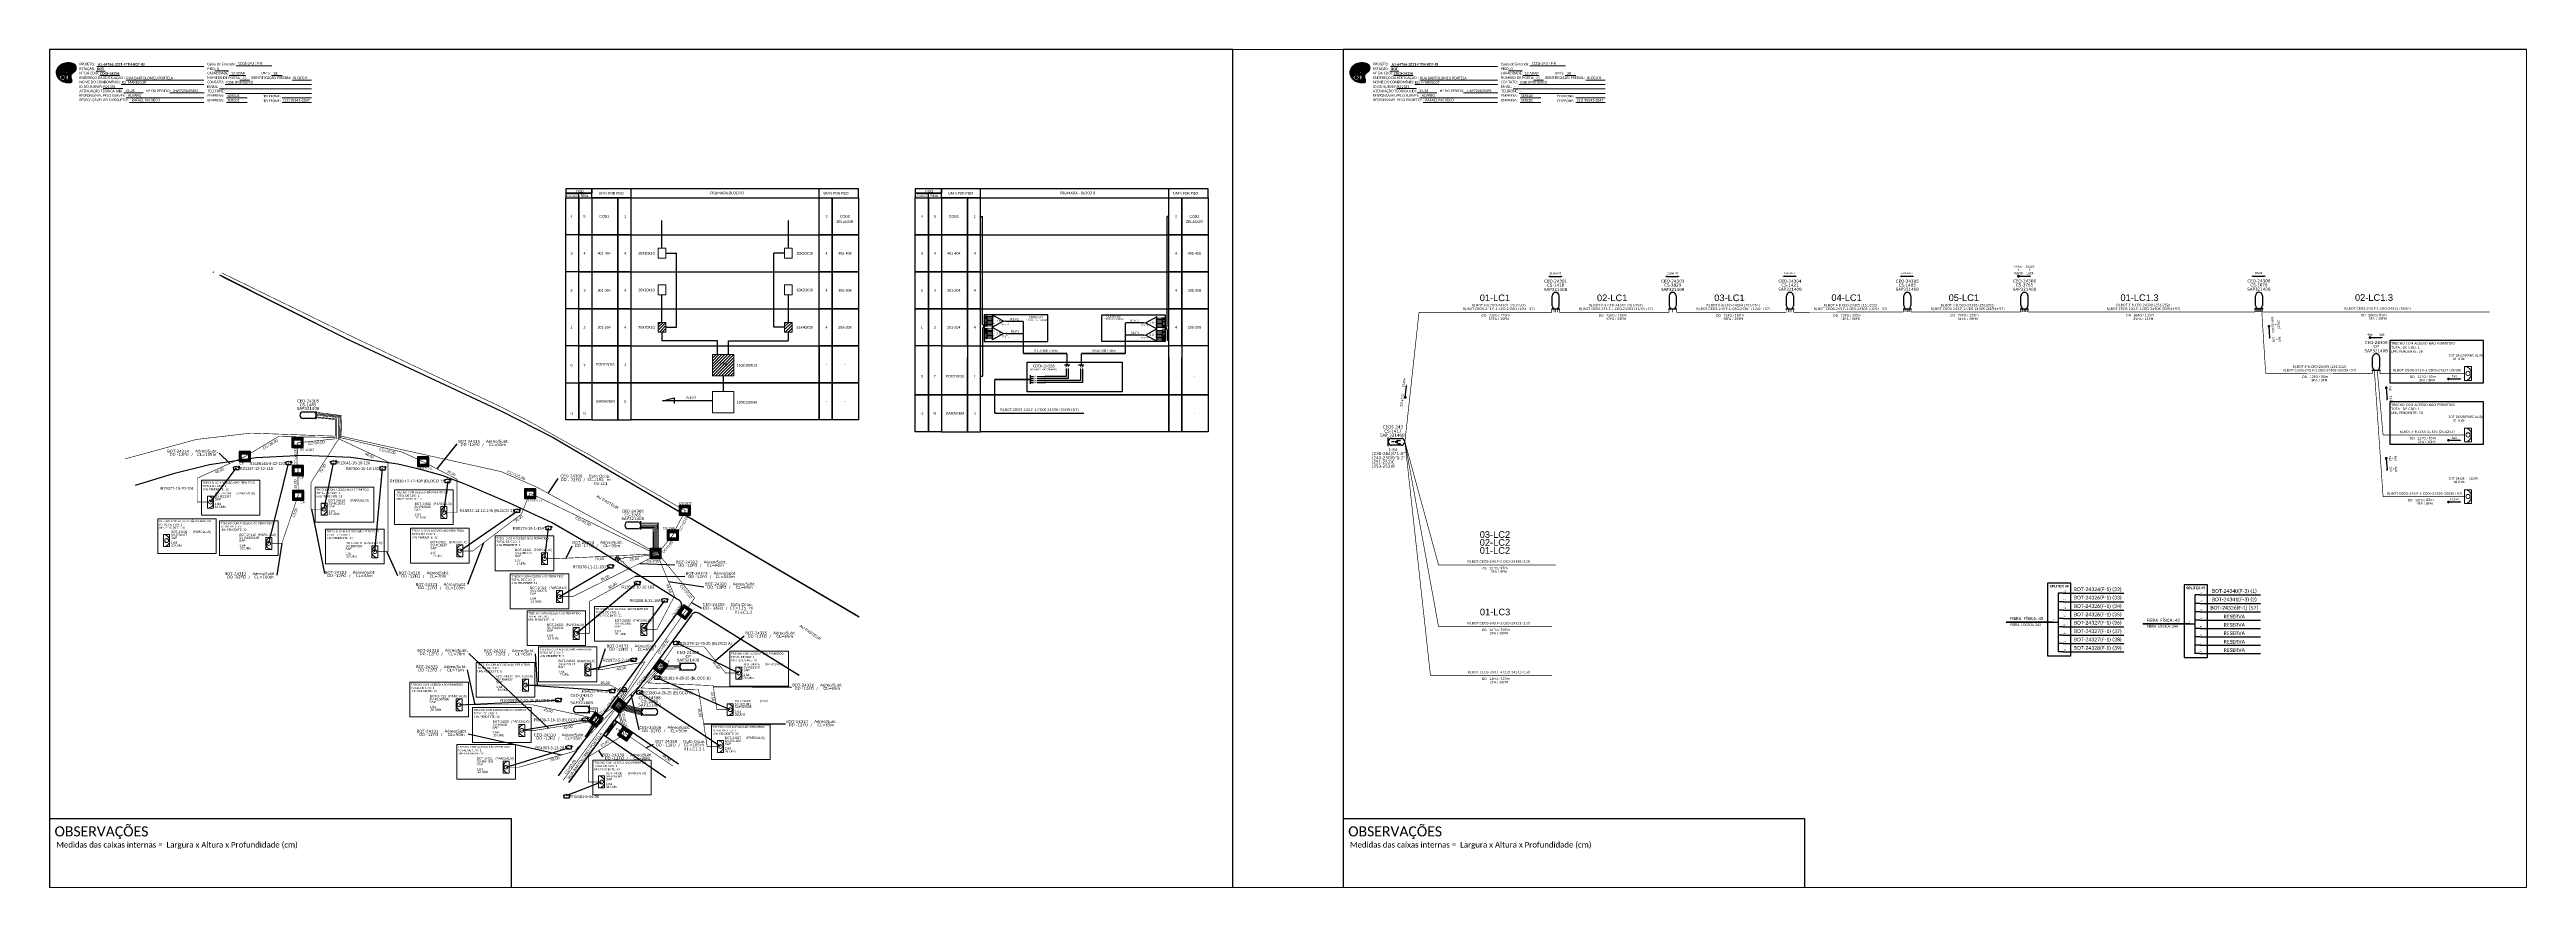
# Paper-space layout 'CDOI-24326' of a CAD drawing. Header units: millimetres. Extents: x -5.1 to 16.5, y 0.4 to 7.7.
# The model-space entities are those that its viewports show. They can reach past a viewport. Long polylines and large blocks are cut down to what shows.
import ezdxf
from ezdxf.enums import TextEntityAlignment as Align

# ---------------------------------------------------------------- set-up
doc = ezdxf.new("R2010")
doc.units = ezdxf.units.MM
doc.header["$MEASUREMENT"] = 0
doc.header["$PDMODE"] = 33
doc.header["$PDSIZE"] = 1e-05
doc.linetypes.add('ARILSUPP', pattern=[2.98, 1.42, -0.71, 0.14, -0.71])
for name, color, linetype in [('10.1-Caixas Subterrâneas', 5, 'Continuous'), ('20.4-CEOS', 1, 'Continuous'), ('20.5-CEO', 1, 'Continuous'), ('CAP a instalar', 1, 'Continuous'), ('label_cabos', 7, 'Continuous'), ('LC1', 3, 'Continuous'), ('METRAGEM', 92, 'Continuous'), ('QUADRA', 94, 'Continuous'), ('SETA', 7, 'Continuous'), ('Subida Lateral', 5, 'Continuous'), ('surveys', 7, 'Continuous'), ('surveys legendas', 7, 'Continuous'), ('UNIFILAR', 7, 'Continuous')]:
    doc.layers.add(name, color=color, linetype=linetype)
for name, color, linetype, lineweight in [('10.4-Postes', 1, 'Continuous', 0), ("20.0-LEGENDA DOS CDO'S", 1, 'Continuous', 0), ('20.1-CDO_INTERIOR', 1, 'Continuous', 0), ('40.1-ETIQUETAS', 1, 'Continuous', 20), ('Segmento Logradouro Texto', 251, 'Continuous', 0)]:
    doc.layers.add(name, color=color, linetype=linetype, lineweight=lineweight)
doc.layers.add('DROP DE CLIENTE', color=140, linetype='Continuous', plot=False)
doc.styles.add('ARIAL', font='arial.ttf')
doc.styles.add('DIGICADE', font='arial.ttf')
doc.styles.add('siredit', font='verdana.ttf')
doc.styles.add('WMF-Calibri0', font='calibri.ttf')
doc.styles.add('WMF-Calibri1', font='calibrib.ttf')
doc.linetypes.add('FENCELINE1', pattern='A,0.25,-0.1,[133,ltypeshp.shx,S=0.1,R=0,X=-0.1,Y=0],-0.1,1', length=1.45)
doc.dimstyles.new('CC', dxfattribs={"dimtxt": 1, "dimasz": 2, "dimexe": 0.18, "dimexo": 0.0625, "dimgap": 0.09, "dimtad": 0, "dimdec": 0, "dimrnd": 1, "dimzin": 0, "dimdsep": 46, "dimtxsty": 'siredit', "dimblk": 'NONE', "dimcen": 0, "dimse1": 1, "dimse2": 1, "dimsd1": 1, "dimsd2": 1, "dimclrt": 7, "dimadec": 0, "dimazin": 0, "dimtfac": 1, "dimtdec": 0, "dimtofl": 0, "dimtmove": 0, "dimatfit": 3, "dimfxl": 0, "dimtolj": 1, "dimtzin": 0, "dimarcsym": 0})

# ---------------------------------------------------------------- blocks, each defined once
blk = doc.blocks.new('CEOS_RP_CT_DRT')
at = {"layer": '20.4-CEOS', "color": 0}
for p, q in [((-4.54, 1.19), (-1.19, 1.19)), ((-1.19, -1.19), (-4.54, -1.19))]:
    blk.add_line(p, q, dxfattribs=at)
for points in [[(-5.73, -1.43), (-5.73, 1.44)], [(-3.79, 0), (-4.59, 0)], [(-2.47, 0.48), (-1.45, 0.48)], [(-2.47, -0.52), (-1.45, -0.52)]]:
    blk.add_lwpolyline(points, dxfattribs=at)
blk.add_lwpolyline([(-3.79, 0, 0, 1.47, 0), (-2.41, 0, 1.47, 1.47, 0)], format="xyseb", dxfattribs=at)
for centre, start, end in [((-4.54, 0), 90, 270), ((-1.19, 0), 270, 90)]:
    blk.add_arc(centre, 1.19, start, end, dxfattribs=at)
at = {"layer": '20.4-CEOS', "color": 7, "style": 'siredit'}
for tag, p in [('Nº_DA_CEOS', (-2.86, 5.6)), ('LOCAL', (-2.86, 4.24)), ('SAP', (-2.86, 2.78)), ('RACIO_SPLITAGEM', (-2.86, -1.88)), ('FIBRAS_SPLITTER', (-2.86, -3.58)), ('RESERVA_FINAIS', (-2.86, -6.39)), ('FIBRAS_TOP_C', (-2.86, -5.08))]:
    blk.add_attdef(tag, text='', height=1.01, dxfattribs=at).set_placement(p, align=Align.TOP_CENTER)
blk = doc.blocks.new('ETIQUETA_RS5F')
at = {"layer": '40.1-ETIQUETAS', "color": 0, "style": 'siredit'}
blk.add_text('/', height=1.5, dxfattribs=at).set_placement((1.5, -2), align=Align.MIDDLE_RIGHT)
for tag, p in [('ETIQUETA_R_SECUNDARIA', (1.2, 2.1)), ('ETIQUETA_R_PRIMARIA', (1.2, 4.1)), ('F_ATIVAS/F_MORTAS', (1.1, -4.2))]:
    blk.add_attdef(tag, text='', height=1.5, dxfattribs=at).set_placement(p, align=Align.MIDDLE_CENTER)
for tag, p in [('TIPO_CABO', (-6.6, -2.1)), ('CAP_CABO', (0.4, -2.1))]:
    blk.add_attdef(tag, text='', height=1.5, dxfattribs=at).set_placement(p, align=Align.MIDDLE_RIGHT)
for tag, p in [('FUSÃO_1', (0.8, -8.4)), ('FUSÃO_2', (0.8, -10.6)), ('FUSÃO_3', (0.8, -12.9)), ('FUSÃO_4', (0.8, -15.1)), ('FUSÃO_5', (0.8, -17.2))]:
    blk.add_attdef(tag, text='', height=1.5, dxfattribs=at).set_placement(p, align=Align.CENTER)
blk.add_attdef('METROS', text='', height=1.5, dxfattribs=at).set_placement((2.1, -2), align=Align.MIDDLE_LEFT)
blk = doc.blocks.new('SAN')
at = {"layer": 'SETA'}
blk.add_lwpolyline([(-2.6, 0), (6, 0)], dxfattribs=at)
for points in [[(-2.1, -0.7), (-3.9, 0), (-2.1, 0.7)], [(5.3, 0.7), (7.2, 0), (5.3, -0.7)]]:
    blk.add_solid(points, dxfattribs=at)
blk = doc.blocks.new('CDOI_INT')
at = {"layer": '20.1-CDO_INTERIOR', "color": 0, "lineweight": 18}
blk.add_lwpolyline([(4.2, -4.2), (4.2, 4.2), (0, 4.2), (0, -4.2)], close=True, dxfattribs=at)
blk.add_circle((2.1, 0), 1.36, dxfattribs=at)
blk.add_arc((0, 0), 4.25, 270, 90, dxfattribs=at)
at = {"layer": "20.0-LEGENDA DOS CDO'S", "color": 0, "style": 'ARIAL'}
for tag, p in [('CDO_N', (-0.1, 10.4)), ('SURVEY', (-0.1, 8.2)), ('SAP', (-0.1, 6.2)), ('SPLITER_1', (21.2, 10.4)), ('SPLITER_2', (21.2, 8.7)), ('1:XX', (5.9, -2.2)), ('UMS', (5.9, -4.2))]:
    blk.add_attdef(tag, p, '', height=1.36, dxfattribs=at)
blk.add_attdef('FIBRAS_UTILIZADAS', text='', height=1.36, dxfattribs=at).set_placement((15.3, 10.4), align=Align.CENTER)
blk = doc.blocks.new('SURVEY_SURVEY')
for p, q in [((-0.0000126, 0.0000127), (-0.0000251, 0.000009)), ((-0.0000251, 0.000009), (-0.0000212, 0.000009)), ((-0.0000212, 0), (-0.0000212, 0.000009)), ((-0.000004, 0), (-0.0000212, 0)), ((-0.0000126, 0.0000127), (0, 0.000009)), ((-0.0000041, 0.0000132), (-0.0000028, 0.0000132)), ((-0.0000041, 0.0000103), (-0.0000041, 0.0000132)), ((0, 0.000009), (-0.000004, 0.000009)), ((-0.000004, 0.000009), (-0.000004, 0)), ((-0.0000028, 0.0000132), (-0.0000028, 0.0000099))]:
    blk.add_line(p, q)
blk = doc.blocks.new('*X14')
at = {"color": 0, "linetype": 'Continuous'}
for p, q in [((-1.25, 0.34099), (-0.49099, 1.1)), ((-1.25, 0.517767), (-0.667767, 1.1)), ((-1.25, 0.694544), (-0.844544, 1.1)), ((-1.25, 0.87132), (-1.02132, 1.1)), ((-1.25, 1.048097), (-1.198097, 1.1)), ((-1.25, 0.164214), (-0.8035, 0.610714)), ((-1.25, -0.012563), (-0.8035, 0.433937)), ((-1.25, -0.18934), (-0.8035, 0.25716)), ((-1.25, -0.366117), (-0.8035, 0.080383)), ((-0.789214, 0.625), (-0.314214, 1.1)), ((-0.612437, 0.625), (-0.137437, 1.1)), ((-0.43566, 0.625), (0.03934, 1.1)), ((-0.258883, 0.625), (0.216117, 1.1)), ((-0.082107, 0.625), (0.392893, 1.1)), ((0.09467, 0.625), (0.56967, 1.1)), ((0.271447, 0.625), (0.746447, 1.1)), ((0.448223, 0.625), (0.923223, 1.1)), ((0.625, 0.625), (1.1, 1.1)), ((0.801777, 0.625), (1.25, 1.073223)), ((0.8035, 0.449947), (1.25, 0.896447)), ((0.8035, 0.27317), (1.25, 0.71967)), ((0.8035, 0.096393), (1.25, 0.542893)), ((0.8035, -0.080383), (1.25, 0.366117)), ((0.8035, -0.25716), (1.25, 0.18934)), ((0.8035, -0.433937), (1.25, 0.012563)), ((-1.25, -0.542893), (-0.8035, -0.096393)), ((-1.25, -0.71967), (-0.8035, -0.27317)), ((-1.25, -0.896447), (-0.8035, -0.449947)), ((-1.25, -1.073223), (-0.801777, -0.625)), ((-1.1, -1.1), (-0.625, -0.625)), ((-0.923223, -1.1), (-0.448223, -0.625)), ((-0.746447, -1.1), (-0.271447, -0.625)), ((-0.56967, -1.1), (-0.09467, -0.625)), ((-0.392893, -1.1), (0.082107, -0.625)), ((-0.216117, -1.1), (0.258883, -0.625)), ((-0.03934, -1.1), (0.43566, -0.625)), ((0.137437, -1.1), (0.612437, -0.625)), ((0.314214, -1.1), (0.789214, -0.625)), ((0.49099, -1.1), (1.25, -0.34099)), ((0.667767, -1.1), (1.25, -0.517767)), ((0.8035, -0.610714), (1.25, -0.164214)), ((0.844544, -1.1), (1.25, -0.694544)), ((1.02132, -1.1), (1.25, -0.87132)), ((1.198097, -1.1), (1.25, -1.048097))]:
    blk.add_line(p, q, dxfattribs=at)
blk = doc.blocks.new('MANHOLE_MQ')
at = {"color": 0, "linetype": 'Continuous'}
for p, q in [((0.0000062, 0.0000057), (-0.0000063, 0.0000057)), ((-0.0000063, 0.0000057), (-0.0000063, -0.0000053)), ((-0.000004, 0.0000033), (0.000004, 0.0000033)), ((-0.000004, -0.0000029), (-0.000004, 0.0000033)), ((0.000004, 0.0000033), (0.000004, -0.0000029)), ((0.0000062, -0.0000053), (0.0000062, 0.0000057)), ((-0.0000063, -0.0000053), (0.0000062, -0.0000053)), ((0.000004, -0.0000029), (-0.000004, -0.0000029)), ((0.000004, -0.0000029), (0.000004, -0.0000029))]:
    blk.add_line(p, q, dxfattribs=at)
at = {"color": 0, "linetype": 'Continuous', "xscale": 5e-06, "yscale": 5e-06, "zscale": 1e-05}
blk.add_blockref('*X14', (0, 0.0000002), dxfattribs=at)
blk = doc.blocks.new('CDOI_CT_ESQ')
at = {"layer": '20.1-CDO_INTERIOR', "color": 8, "lineweight": 18}
blk.add_lwpolyline([(-2.12, -2.13), (-2.12, 2.12), (0, 2.12), (0.01, -2.13)], close=True, dxfattribs=at)
blk.add_circle((-1.06, 0), 0.68, dxfattribs=at)
blk.add_arc((0.01, 0), 2.13, 90.02759, 270.02759, dxfattribs=at)
at = {"layer": "20.0-LEGENDA DOS CDO'S", "color": 8, "style": 'ARIAL'}
for tag, p in [('SAP', (-9.3, 0.61)), ('CDO_N', (-9.3, 2.69)), ('SURVEY', (-9.3, 1.6)), ('1:XX', (-9.31, -1.08)), ('UMS', (-9.31, -2.09))]:
    blk.add_attdef(tag, p, '', height=0.8, rotation=359.97241, dxfattribs=at)
blk.add_attdef('FIBRAS_UTILIZADAS', text='', height=0.8, rotation=359.97241, dxfattribs=at).set_placement((-1.59, 2.69), align=Align.CENTER)
blk = doc.blocks.new('CDOI_CT_DRT')
at = {"layer": '20.1-CDO_INTERIOR', "color": 8, "lineweight": 18}
blk.add_lwpolyline([(2.13, -2.13), (2.13, 2.12), (0, 2.12), (0, -2.13)], close=True, dxfattribs=at)
blk.add_circle((1.06, 0), 0.68, dxfattribs=at)
blk.add_arc((0, 0), 2.13, 269.97241, 89.97241, dxfattribs=at)
at = {"layer": "20.0-LEGENDA DOS CDO'S", "color": 8, "style": 'ARIAL'}
for tag, p in [('SURVEY', (2.61, 1.6)), ('SAP', (2.61, 0.61)), ('CDO_N', (2.61, 2.69)), ('1:XX', (2.6, -1.08)), ('UMS', (2.6, -2.09))]:
    blk.add_attdef(tag, p, '', height=0.8, rotation=359.97241, dxfattribs=at)
blk.add_attdef('FIBRAS_UTILIZADAS', text='', height=0.8, rotation=359.97241, dxfattribs=at).set_placement((10.32, 2.69), align=Align.CENTER)
blk = doc.blocks.new('_None')
blk = doc.blocks.new('Inst CB DT OCUP CFOA-SM-DD-S-72')
at = {"layer": 'label_cabos', "color": 0, "style": 'siredit'}
for tag, flags, p in [('ID_ATIVIDADE', 3, (1.31, 2.67)), ('FATOR', 1, (11.56, 2.55))]:
    blk.add_attdef(tag, text='', height=1, rotation=359.69001, dxfattribs=dict(at, flags=flags)).set_placement(p, align=Align.MIDDLE_CENTER)
for tag, p in [('TIPO_CABO', (1.11, 0)), ('DESTINO_CABO', (3.13, 1.26)), ('CABO', (4.69, -0.05)), ('/', (7.71, -0.05)), ('LANCE', (10.41, 0.02)), ('TIPO_CABO', (13.11, 1.24)), ('UND', (16.46, 0)), ('FID', (13.65, -1.41))]:
    blk.add_attdef(tag, text='', height=1, rotation=359.69001, dxfattribs=at).set_placement(p, align=Align.MIDDLE_CENTER)
blk.add_attdef('QTDE', (11.93, -0.45), '', height=1, rotation=359.69001, dxfattribs=at)
blk = doc.blocks.new('Inst CB DT OCUP CFOA-SM-DD-S-36')
at = {"layer": 'label_cabos', "color": 0, "style": 'siredit'}
for tag, flags, p in [('ID_ATIVIDADE', 3, (1.31, 2.67)), ('FATOR', 1, (11.56, 2.55))]:
    blk.add_attdef(tag, text='', height=1, rotation=359.69001, dxfattribs=dict(at, flags=flags)).set_placement(p, align=Align.MIDDLE_CENTER)
for tag, p in [('TIPO_CABO', (1.11, 0)), ('DESTINO_CABO', (3.13, 1.26)), ('CABO', (4.69, -0.05)), ('/', (7.71, -0.05)), ('LANCE', (10.41, 0.02)), ('TIPO_CABO', (13.11, 1.24)), ('UND', (16.46, 0)), ('FID', (13.65, -1.41))]:
    blk.add_attdef(tag, text='', height=1, rotation=359.69001, dxfattribs=at).set_placement(p, align=Align.MIDDLE_CENTER)
blk.add_attdef('QTDE', (11.93, -0.45), '', height=1, rotation=359.69001, dxfattribs=at)
blk = doc.blocks.new('LEGENDA DOS CABOS')
at = {"layer": 'label_cabos', "color": 0, "style": 'siredit'}
for tag, p in [('TIPO_CABO', (2.74, 0.52)), ('ID', (4.24, 1.63)), ('CABO', (6.16, 0.47)), ('/', (9.19, 0.47)), ('METROS', (14.36, 0.47)), ('XX', (14.31, 1.67))]:
    blk.add_attdef(tag, text='', height=1, rotation=359.69001, dxfattribs=at).set_placement(p, align=Align.MIDDLE_CENTER)
blk = doc.blocks.new('Inst CB DT OCUP CFOA-SM-ASU-120-S-12')
at = {"layer": 'label_cabos', "color": 0, "style": 'siredit'}
for tag, flags, p in [('ID_ATIVIDADE', 3, (1.31, 2.67)), ('FATOR', 1, (11.56, 2.55))]:
    blk.add_attdef(tag, text='', height=1, rotation=359.69001, dxfattribs=dict(at, flags=flags)).set_placement(p, align=Align.MIDDLE_CENTER)
for tag, p in [('TIPO_CABO', (1.26, 0)), ('DESTINO_CABO', (3.13, 1.26)), ('CABO', (4.69, -0.05)), ('/', (7.71, -0.05)), ('LANCE', (10.91, 0)), ('TIPO_CABO', (13.11, 1.24)), ('UND', (15.96, 0)), ('FID', (13.15, -1.41))]:
    blk.add_attdef(tag, text='', height=1, rotation=359.69001, dxfattribs=at).set_placement(p, align=Align.MIDDLE_CENTER)
blk.add_attdef('QTDE', (12.43, -0.47), '', height=1, rotation=359.69001, dxfattribs=at)
blk = doc.blocks.new('A$C415C251F')
at = {"color": 3}
blk.add_point((0, 0), dxfattribs=at)
blk = doc.blocks.new('LEG_CDOIA8_C-SPLT_ESQ')
at = {"color": 3, "extrusion": (0, 0, -1), "xscale": -1, "zscale": -1}
blk.add_blockref('A$C415C251F', (0, 0), dxfattribs=at)
at = {"style": 'ARIAL', "flags": 4}
blk.add_attdef('SPLITAGEM', text='', height=1.5, dxfattribs=at).set_placement((18.6, -12.6), align=Align.CENTER)
at = {"color": 1, "style": 'WMF-Calibri0', "flags": 4}
blk.add_attdef('MODELO', text='', height=1.5, dxfattribs=at).set_placement((22.5, -4.5), align=Align.CENTER)
blk.add_attdef('CDO', (21.4, -2.6), '', height=2, dxfattribs=at)
blk = doc.blocks.new('LEG_CDOIA8_C-SPLT_DIR')
at = {"color": 3}
blk.add_blockref('A$C415C251F', (0, 0), dxfattribs=at)
at = {"color": 1, "style": 'WMF-Calibri0', "flags": 4}
blk.add_attdef('CDO', (-26.8, -2.6), '', height=2, dxfattribs=at)
blk.add_attdef('MODELO', text='', height=1.5, dxfattribs=at).set_placement((-22.2, -4.5), align=Align.CENTER)
at = {"style": 'ARIAL', "flags": 4}
blk.add_attdef('SPLITAGEM', text='', height=1.5, dxfattribs=at).set_placement((-18.4, -12.6), align=Align.CENTER)
blk = doc.blocks.new('SPLT_1-8_SC-APC')
at = {"color": 1, "lineweight": 0}
blk.add_lwpolyline([(-17, -7.5), (-19.3, -7.5)], dxfattribs=at)
at = {"color": 1}
blk.add_lwpolyline([(-7.4, -2.1), (-17, -7.5), (-7.4, -13), (-7.4, -2.1)], dxfattribs=at)
at = {"color": 3, "lineweight": 0}
for points in [[(-3, -3.5), (-7.4, -3.5)], [(-7.4, -4.7), (-3, -4.7)], [(-7.4, -5.8), (-3, -5.8)], [(-7.4, -7), (-3, -7)], [(-7.4, -8.1), (-3, -8.1)], [(-7.4, -9.3), (-3, -9.3)], [(-7.4, -10.4), (-3, -10.4)], [(-7.4, -11.6), (-3, -11.6)], [(-2.4, -3), (-2.4, -4)], [(-2.4, -3), (0, -3)], [(-2.4, -4), (0, -4)], [(-2.4, -4.2), (-2.4, -5.2)], [(-2.4, -4.2), (0, -4.2)], [(-2.4, -5.2), (0, -5.2)], [(-2.4, -5.3), (-2.4, -6.3)], [(-2.4, -5.3), (0, -5.3)], [(-2.4, -6.3), (0, -6.3)], [(-2.4, -6.5), (-2.4, -7.5)], [(-2.4, -6.5), (0, -6.5)], [(-2.4, -7.5), (0, -7.5)], [(-2.4, -7.6), (-2.4, -8.6)], [(-2.4, -7.6), (0, -7.6)], [(-2.4, -8.6), (0, -8.6)], [(-2.4, -8.8), (-2.4, -9.8)], [(-2.4, -8.8), (0, -8.8)], [(-2.4, -9.8), (0, -9.8)], [(-2.4, -9.9), (-2.4, -10.9)], [(-2.4, -9.9), (0, -9.9)], [(-2.4, -10.9), (0, -10.9)], [(-2.4, -11.1), (-2.4, -12.1)], [(-2.4, -11.1), (0, -11.1)], [(-2.4, -12.1), (0, -12.1)]]:
    blk.add_lwpolyline(points, dxfattribs=at)
for points in [[(-3, -3.2), (-2.4, -3.2), (-2.4, -3.8), (-3, -3.8)], [(-3, -4.4), (-2.4, -4.4), (-2.4, -5), (-3, -5)], [(-3, -5.5), (-2.4, -5.5), (-2.4, -6.1), (-3, -6.1)], [(-3, -6.7), (-2.4, -6.7), (-2.4, -7.3), (-3, -7.3)], [(-3, -7.8), (-2.4, -7.8), (-2.4, -8.4), (-3, -8.4)], [(-3, -9), (-2.4, -9), (-2.4, -9.6), (-3, -9.6)], [(-3, -10.1), (-2.4, -10.1), (-2.4, -10.7), (-3, -10.7)], [(-3, -11.3), (-2.4, -11.3), (-2.4, -11.9), (-3, -11.9)]]:
    blk.add_lwpolyline(points, close=True, dxfattribs=at)
at = {"color": 1, "style": 'ARIAL'}
for s, height, p in [('1:8', 2, (-13.9, -8.4)), ('S1', 0.75, (-8.7, -3.8)), ('S2', 0.75, (-8.7, -5)), ('S3', 0.75, (-8.7, -6.2)), ('S4', 0.75, (-8.7, -7.4)), ('S5', 0.75, (-8.7, -8.6)), ('S6', 0.75, (-8.7, -9.7)), ('S7', 0.75, (-8.7, -10.8)), ('S8', 0.75, (-8.7, -11.9))]:
    blk.add_text(s, height=height, dxfattribs=at).set_placement(p)
blk = doc.blocks.new('SPLITTER_')
blk.add_point((0, 0))
at = {"style": 'ARIAL', "flags": 4}
blk.add_attdef('SPLT', (0, -3.3), '', height=1.5, dxfattribs=at)
blk = doc.blocks.new('SPLT_1-8_SC-APC_ESQ')
at = {"color": 3, "lineweight": 0}
for points in [[(2.4, -3), (0, -3)], [(2.4, -4), (0, -4)], [(2.4, -4.2), (0, -4.2)], [(2.4, -5.2), (0, -5.2)], [(2.4, -5.3), (0, -5.3)], [(2.4, -6.3), (0, -6.3)], [(2.4, -6.5), (0, -6.5)], [(2.4, -7.5), (0, -7.5)], [(2.4, -7.6), (0, -7.6)], [(2.4, -8.6), (0, -8.6)], [(2.4, -8.8), (0, -8.8)], [(2.4, -9.8), (0, -9.8)], [(2.4, -9.9), (0, -9.9)], [(2.4, -10.9), (0, -10.9)], [(2.4, -11.1), (0, -11.1)], [(2.4, -12.1), (0, -12.1)], [(2.4, -3), (2.4, -4)], [(2.4, -4.2), (2.4, -5.2)], [(2.4, -5.3), (2.4, -6.3)], [(2.4, -6.5), (2.4, -7.5)], [(2.4, -7.6), (2.4, -8.6)], [(2.4, -8.8), (2.4, -9.8)], [(2.4, -9.9), (2.4, -10.9)], [(2.4, -11.1), (2.4, -12.1)], [(3, -3.5), (7.4, -3.5)], [(7.4, -4.7), (3, -4.7)], [(7.4, -5.8), (3, -5.8)], [(7.4, -7), (3, -7)], [(7.4, -8.1), (3, -8.1)], [(7.4, -9.3), (3, -9.3)], [(7.4, -10.4), (3, -10.4)], [(7.4, -11.6), (3, -11.6)]]:
    blk.add_lwpolyline(points, dxfattribs=at)
for points in [[(3, -3.2), (2.4, -3.2), (2.4, -3.8), (3, -3.8)], [(3, -4.4), (2.4, -4.4), (2.4, -5), (3, -5)], [(3, -5.5), (2.4, -5.5), (2.4, -6.1), (3, -6.1)], [(3, -6.7), (2.4, -6.7), (2.4, -7.3), (3, -7.3)], [(3, -7.8), (2.4, -7.8), (2.4, -8.4), (3, -8.4)], [(3, -9), (2.4, -9), (2.4, -9.6), (3, -9.6)], [(3, -10.1), (2.4, -10.1), (2.4, -10.7), (3, -10.7)], [(3, -11.3), (2.4, -11.3), (2.4, -11.9), (3, -11.9)]]:
    blk.add_lwpolyline(points, close=True, dxfattribs=at)
at = {"color": 1}
blk.add_lwpolyline([(7.4, -2.1), (17, -7.5), (7.4, -13), (7.4, -2.1)], dxfattribs=at)
at = {"color": 1, "lineweight": 0}
blk.add_lwpolyline([(17, -7.5), (19.3, -7.5)], dxfattribs=at)
at = {"color": 1, "style": 'ARIAL'}
for s, height, p in [('S2', 0.75, (7.6, -5)), ('S3', 0.75, (7.6, -6.2)), ('S4', 0.75, (7.6, -7.4)), ('S5', 0.75, (7.5, -8.6)), ('S6', 0.75, (7.6, -9.7)), ('S7', 0.75, (7.6, -10.8)), ('S8', 0.75, (7.6, -11.9)), ('S1', 0.75, (7.7, -3.8)), ('1:8', 2, (10.5, -8.4))]:
    blk.add_text(s, height=height, dxfattribs=at).set_placement(p)
blk = doc.blocks.new('OI')
h = blk.add_hatch(color=40)
edge = h.paths.add_edge_path()
edge.add_spline(control_points=[(4.4, -0.7), (3.9, -1), (3.3, -1.5), (2.8, -2.6), (2.9, -3.5), (3.1, -4.3), (3.3, -4.9), (3.4, -5.4), (3.4, -5.9), (3.2, -6.4), (2.5, -6.6), (1.7, -6.6), (0.6, -6.7), (-0.6, -6.4), (-1.6, -6.1), (-2.8, -5.6), (-3.9, -4.8), (-4.9, -3.7), (-5.3, -2.6), (-5.6, -1.9), (-5.8, -1), (-5.7, 0.5), (-5.1, 2), (-4.1, 3), (-3.3, 3.6), (-2.4, 4.2), (-1.4, 4.4), (-0.6, 4.7), (0.8, 4.9), (2.2, 5), (3.8, 4.6), (4.7, 4.2), (5.4, 3.7), (5.8, 3), (6, 2.2), (6, 1.5), (5.7, 0.6), (5.3, 0.1), (4.9, -0.4), (4.5, -0.6), (4.4, -0.7)], knot_values=[0, 0, 0, 0, 1.60434, 2.417191, 3.427595, 4.282808, 4.776746, 5.304182, 5.888771, 6.258406, 6.858137, 7.79129, 8.986195, 10.124242, 11.187857, 12.242908, 13.953784, 15.414161, 16.515391, 17.349188, 17.675853, 19.552021, 21.515531, 22.568638, 23.63245, 24.621084, 25.782718, 26.745347, 27.142653, 29.870543, 31.004649, 31.921532, 32.709589, 33.801391, 34.042471, 35.192333, 35.971461, 36.628871, 37.254359, 37.836911, 37.836911, 37.836911, 37.836911], degree=3, periodic=0)
h.paths.add_polyline_path([(1.1, -0.9, -1), (0, -0.9, -1)], flags=16)
edge = h.paths.add_edge_path(flags=16)
edge.add_ellipse((0.6, -3.6), major_axis=(-0.02, 1.71), ratio=0.361305, start_angle=0, end_angle=360)
h.paths.add_polyline_path([(-0.4, -3.6, -1), (-3.8, -3.6, -1)], flags=16)
edge = h.paths.add_edge_path(flags=0)
edge.add_ellipse((-2.1, -3.6), major_axis=(0, 0.885), ratio=0.758294, start_angle=0, end_angle=360)
at = {"color": 40}
for centre, radius in [((-2.1, -3.6), 1.72), ((0.5, -0.9), 0.587)]:
    blk.add_circle(centre, radius, dxfattribs=at)
blk.add_ellipse((-2.1, -3.6), major_axis=(0, 0.885), ratio=0.758294, start_param=-3.14159265358979, end_param=3.14159265358979, dxfattribs=at)
blk.add_ellipse((0.6, -3.6), major_axis=(-0.02, 1.71), ratio=0.361305, dxfattribs=at)
at = {"color": 40, "start_tangent": (-0.800898, -0.598801), "end_tangent": (-0.800898, -0.598801)}
blk.add_spline([(4.4, -0.7), (3.2, -1.8), (2.9, -2.5), (2.9, -3.5), (3.1, -4.4), (3.3, -4.8), (3.4, -5.4), (3.4, -6), (3.2, -6.3), (2.7, -6.5), (1.7, -6.6), (0.5, -6.6), (-0.6, -6.4), (-1.6, -6.1), (-2.6, -5.7), (-3.9, -4.7), (-4.9, -3.6), (-5.4, -2.6), (-5.6, -1.8), (-5.7, -1.5), (-5.6, 0.4), (-4.8, 2.2), (-4.1, 3), (-3.3, 3.6), (-2.4, 4.1), (-1.3, 4.5), (-0.4, 4.7), (0, 4.8), (2.7, 4.8), (3.8, 4.5), (4.7, 4.2), (5.3, 3.7), (5.9, 2.7), (5.9, 2.5), (5.9, 1.3), (5.7, 0.6), (5.3, 0.1), (4.8, -0.4), (4.4, -0.7)], degree=3, dxfattribs=at)
blk = doc.blocks.new('CARIMBO')
at = {"color": 7, "lineweight": 0}
for points in [[(35.7, -16.8), (111.6, -16.8)], [(134.5, -16.3), (159.6, -16.3)], [(35.1, -20.1), (41.7, -20.1)], [(37.8, -23.1), (51.8, -23.1)], [(40.1, -32.5), (54.1, -32.5)], [(53, -29.5), (111.6, -29.5)], [(56.4, -26.4), (111.6, -26.4)], [(119.4, -20), (128.9, -20)], [(122.6, -32.7), (187.8, -32.7)], [(126.6, -29.5), (187.8, -29.5)], [(129.5, -23.1), (141.1, -23.1)], [(137.1, -26.4), (144, -26.4)], [(159.4, -23.1), (167.1, -23.1)], [(174.2, -26.4), (187.8, -26.4)], [(54.7, -35.5), (68.6, -35.5)], [(56.4, -39.1), (111.6, -39.1)], [(58.9, -42.3), (111.6, -42.3)], [(126.8, -36), (187.8, -36)], [(127.5, -39.1), (142.3, -39.1)], [(127.5, -42.3), (142.3, -42.3)], [(167.1, -39.1), (187.8, -39.1)], [(167.1, -42.3), (187.8, -42.3)]]:
    blk.add_lwpolyline(points, dxfattribs=at)
at = {"color": 7, "xscale": 1.213923925163967, "yscale": 1.213923925163967, "zscale": 1.213923925163967, "rotation": 0.1532896023949059}
blk.add_blockref('OI', (13.9, -20.2), dxfattribs=at)
at = {"color": 7, "lineweight": 0, "style": 'WMF-Calibri0'}
for s, height, p in [('PROJETO:', 1.79, (23.3, -16)), ('ESTAÇÃO:', 1.79, (23.3, -19.3)), ('Caixa de Emenda:', 1.793, (114, -16)), ('PISO:', 1.79, (114.1, -19.3)), ('ATENUAÇÃO TEÓRICA (dB):', 1.793, (23.3, -35.1)), ('Nº DA CDOI:', 1.793, (23.3, -22.4)), ('ENDEREÇO DA EDIFICAÇÃO :', 1.793, (23.3, -25.6)), ('NOME DO CONDOMÍNIO:', 1.793, (23.3, -28.7)), ('ID DO SURVEY:', 1.793, (23.3, -32)), ('CAPACIDADE:', 1.793, (113.9, -22.4)), ('CONTATO:', 1.79, (113.9, -28.7)), ('NÚMERO DE PORTA:', 1.793, (113.9, -25.6)), ('EMAIL:', 1.79, (113.9, -32)), ('TELEFONE:', 1.79, (114.1, -35.1)), ('IDENTIFICAÇÃO PREDIAL:', 1.793, (145, -25.6)), ("UM's:", 1.79, (152.2, -22.4)), ('RESPONSÁVEL PELO SURVEY:', 1.793, (23, -38.3)), ('RESPONSÁVEL PELO PROJETO:', 1.793, (23.3, -41.4)), ('EMPRESA:', 1.79, (114.1, -38.3)), ('EMPRESA:', 1.79, (114.1, -41.6)), ('TELEFONE:', 1.79, (153.7, -38.8)), ('TELEFONE:', 1.79, (153.7, -42.1))]:
    blk.add_text(s, height=height, dxfattribs=at).set_placement(p)
at = {"color": 7, "lineweight": 0, "flags": 8}
for tag, p, style in [('PROJ', (36.5, -16.1), 'WMF-Calibri1'), ('CEOS-XX', (135.9, -15.5), 'WMF-Calibri0'), ('EST', (35.9, -19.4), 'WMF-Calibri1'), ('_ID_', (40.4, -31.9), 'WMF-Calibri0'), ('NOME_DO_COND.', (53.2, -29), 'WMF-Calibri0'), ('O_POTEN', (56.1, -34.7), 'WMF-Calibri0'), ('LOGRADOURO', (56.6, -25.9), 'WMF-Calibri0'), ('PISO_PTR', (120.8, -19.4), 'WMF-Calibri0'), ('EMAIL', (123.3, -32.1), 'WMF-Calibri0'), ('NOME_DO_CONTATO', (127.3, -28.9), 'WMF-Calibri0'), ('TELEFONE', (127.5, -35.4), 'WMF-Calibri0'), ('CAPAC.', (130.7, -22.5), 'WMF-Calibri0'), ('N°', (138.8, -25.8), 'WMF-Calibri0'), ("UC'S", (160.8, -22.5), 'WMF-Calibri0'), ('N°PREDIO', (174.9, -25.8), 'WMF-Calibri0'), ('RES_SURVEY', (57.8, -38.2), 'WMF-Calibri0'), ('RES_PROJ', (60.3, -41.5), 'WMF-Calibri0'), ('EMP_RESP_SURVEY', (128.2, -38.5), 'WMF-Calibri0'), ('EMP_RESP_PROJ', (128.2, -41.7), 'WMF-Calibri0'), ('CONT_RESP_SURVEY', (167.8, -38.5), 'WMF-Calibri0'), ('CONT_RESP_PROJ', (167.8, -41.7), 'WMF-Calibri0')]:
    blk.add_attdef(tag, p, '', height=1.79, dxfattribs=dict(at, style=style))
at = {"color": 7, "lineweight": 0, "style": 'WMF-Calibri1', "flags": 8}
blk.add_attdef("N° CDO'S", text='', height=1.79, dxfattribs=at).set_placement((44.8, -22.7), align=Align.CENTER)

msp = doc.modelspace()

# ---------------------------------------------------------------- hatches: boundary and pattern name
h = msp.add_hatch()
h.set_pattern_fill('ANSI31', color=1, scale=12, style=0)
h.set_pattern_definition([(45, (899.8769, 332.0792), (-1.06066017, 1.06066017), [])])
h.paths.add_polyline_path([(14210.6, -3097.4), (14215.9, -3097.4), (14215.9, -3104.3), (14210.6, -3104.3)])
h.paths.add_polyline_path([(14300.1, -3097.4), (14305.4, -3097.4), (14305.4, -3104.3), (14300.1, -3104.3)])
h = msp.add_hatch(color=3)
h.dxf.hatch_style = 1
edge = h.paths.add_edge_path()
edge.add_arc((14457, -3096.6), 0.205, 0, 360)
h = msp.add_hatch(color=3)
h.dxf.hatch_style = 1
edge = h.paths.add_edge_path()
edge.add_arc((14457.2, -3105.3), 0.205, 0, 360)
h = msp.add_hatch(color=3)
h.dxf.hatch_style = 1
edge = h.paths.add_edge_path()
edge.add_arc((14554.2, -3097.7), 0.205, 0, 360)
h = msp.add_hatch(color=3)
h.dxf.hatch_style = 1
edge = h.paths.add_edge_path()
edge.add_arc((14554.4, -3106.4), 0.205, 0, 360)
h = msp.add_hatch()
h.set_pattern_fill('ANSI31', color=1, scale=12, style=0)
h.set_pattern_definition([(45, (13515.3627, -3597.4138), (-1.0606602, 1.0606602), [])])
h.paths.add_polyline_path([(14264.1, -3120.1), (14248.9, -3120.1), (14248.9, -3135.3), (14264.1, -3135.3)])
h.paths.add_polyline_path([(14253.7, -3129.2), (14260.2, -3129.2), (14260.2, -3125.3), (14253.7, -3125.3)], flags=9)
h = msp.add_hatch(color=3)
h.dxf.hatch_style = 1
edge = h.paths.add_edge_path()
edge.add_arc((14484.8, -3135.7), 0.205, 0, 360)
h = msp.add_hatch(color=3)
h.dxf.hatch_style = 1
edge = h.paths.add_edge_path()
edge.add_arc((14484.8, -3137.1), 0.205, 0, 360)
h = msp.add_hatch(color=3)
h.dxf.hatch_style = 1
edge = h.paths.add_edge_path()
edge.add_arc((14484.8, -3138.6), 0.205, 0, 360)
h = msp.add_hatch(color=3)
h.dxf.hatch_style = 1
edge = h.paths.add_edge_path()
edge.add_arc((14484.8, -3140), 0.205, 0, 360)

# ---------------------------------------------------------------- linework, layer by layer
at = {"color": 0}
for p, q in [((14145, -3009.2), (14154.3, -3009.2)), ((14145, -3140.2), (14145, -3009.2)), ((14154.3, -3009.2), (14154.3, -3035.4)), ((14154.3, -3035.4), (14145, -3035.4)), ((14392.7, -3148.7), (14392.7, -3114)), ((14402, -3148.7), (14402, -3114)), ((14402, -3114), (14402, -3148.7)), ((14411.3, -3114), (14411.3, -3148.7)), ((14411.3, -3114), (14411.3, -3148.7)), ((14429.8, -3114), (14429.8, -3148.7)), ((14429.8, -3148.7), (14429.8, -3122.5)), ((14439, -3114), (14572.4, -3114)), ((14439, -3148.7), (14439, -3114)), ((14439, -3148.7), (14439, -3122.5)), ((14572.4, -3148.7), (14572.4, -3114)), ((14572.4, -3122.5), (14572.4, -3148.7)), ((14581.7, -3114), (14581.7, -3148.7)), ((14581.7, -3148.7), (14581.7, -3122.5)), ((14600.2, -3114), (14600.2, -3148.7)), ((14402, -3148.7), (14392.7, -3148.7)), ((14411.3, -3148.7), (14402, -3148.7)), ((14411.3, -3148.7), (14429.8, -3148.7)), ((14429.8, -3148.7), (14439, -3148.7)), ((14572.4, -3148.7), (14439, -3148.7)), ((14581.7, -3148.7), (14572.4, -3148.7)), ((14600.2, -3148.7), (14581.7, -3148.7))]:
    msp.add_line(p, q, dxfattribs=at)
at = {"color": 1}
for p, q in [((14486.6, -3092), (14441.6, -3092)), ((14441.6, -3092), (14441.6, -3111)), ((14486.6, -3111), (14486.6, -3092)), ((14524.9, -3092), (14569.8, -3092)), ((14524.9, -3111), (14524.9, -3092)), ((14569.8, -3092), (14569.8, -3111)), ((14441.6, -3111), (14486.6, -3111)), ((14569.8, -3111), (14524.9, -3111))]:
    msp.add_line(p, q, dxfattribs=at)
at = {"color": 5}
for p, q in [((14501.1, -3137.1), (14484.8, -3137.1)), ((14499.7, -3130.3), (14499.7, -3135.7))]:
    msp.add_line(p, q, dxfattribs=at)
at = {"color": 7, "linetype": 'Continuous'}
for p, q in [((15202.7, -3289.3, 1), (15202.7, -3331, 1)), ((15206.1, -3289.3, 1), (15202.7, -3289.3, 1)), ((15206.3, -3295.4, 1), (15202.9, -3295.4, 1)), ((15299.6, -3290.6, 1), (15299.6, -3332.3, 1)), ((15302.9, -3290.6, 1), (15299.6, -3290.6, 1)), ((15303.1, -3296.6, 1), (15299.7, -3296.6, 1)), ((15199.2, -3309.9, 1), (15202.7, -3309.9, 1)), ((15206.3, -3301.3, 1), (15202.9, -3301.3, 1)), ((15206.3, -3307.3, 1), (15202.9, -3307.3, 1)), ((15206.3, -3313.2, 1), (15202.9, -3313.2, 1)), ((15296.1, -3311.1, 1), (15299.6, -3311.1, 1)), ((15303.1, -3302.6, 1), (15299.7, -3302.6, 1)), ((15303.1, -3308.5, 1), (15299.7, -3308.5, 1)), ((15303.1, -3314.4, 1), (15299.7, -3314.4, 1)), ((15206.3, -3319.1, 1), (15202.9, -3319.1, 1)), ((15206.3, -3325.1, 1), (15202.9, -3325.1, 1)), ((15206.3, -3331, 1), (15202.9, -3331, 1)), ((15303.1, -3320.4, 1), (15299.7, -3320.4, 1)), ((15303.1, -3326.3, 1), (15299.7, -3326.3, 1)), ((15303.1, -3332.2, 1), (15299.7, -3332.2, 1))]:
    msp.add_line(p, q, dxfattribs=at)
at = {"color": 10, "linetype": 'Continuous'}
for p, q in [((15206.1, -3289.3, 1), (15249.3, -3289.4, 1)), ((15206.3, -3295.4, 1), (15249.3, -3295.4, 1)), ((15302.9, -3290.6, 1), (15346.1, -3290.6, 1)), ((15303.1, -3296.6, 1), (15346.1, -3296.6, 1)), ((15206.3, -3301.3, 1), (15249.3, -3301.3, 1)), ((15206.3, -3307.3, 1), (15249.3, -3307.3, 1)), ((15206.3, -3313.2, 1), (15249.3, -3313.2, 1)), ((15303.1, -3302.5, 1), (15346.1, -3302.6, 1)), ((15303.1, -3308.5, 1), (15346.1, -3308.5, 1)), ((15303.1, -3314.4, 1), (15346.1, -3314.4, 1)), ((15206.3, -3319.1, 1), (15249.3, -3319.1, 1)), ((15206.3, -3325.1, 1), (15249.3, -3325.1, 1)), ((15206.3, -3331, 1), (15249.3, -3331, 1)), ((15303.1, -3320.3, 1), (15346.1, -3320.4, 1)), ((15303.1, -3326.3, 1), (15346.1, -3326.3, 1)), ((15303.1, -3332.2, 1), (15346.1, -3332.2, 1))]:
    msp.add_line(p, q, dxfattribs=at)
at = {"color": 1, "linetype": 'Continuous', "lineweight": 60}
for p, q in [((15199.2, -3309.9, 1), (15165.8, -3310, 1)), ((15296.1, -3311.1, 1), (15262.7, -3311.2, 1))]:
    msp.add_line(p, q, dxfattribs=at)
for points in [[(13779.2, -3498), (14617.8, -3498), (14617.8, -2904), (13779.2, -2904), (13779.2, -3498)], [(14696, -3498), (15534.6, -3498), (15534.6, -2904), (14696, -2904), (14696, -3498)], [(14154.3, -3009.2), (14154.3, -3005.9)], [(14163.5, -3009.2), (14352.4, -3009.2), (14352.4, -3002.7), (14163.5, -3002.7), (14163.5, -3002.7), (14163.5, -3005.9)], [(14324.7, -3009.2), (14324.7, -3002.7)], [(14402, -3009.2), (14402, -3005.9)], [(14411.3, -3009.2), (14600.2, -3009.2), (14600.2, -3002.7), (14411.3, -3002.7), (14411.3, -3002.7), (14411.3, -3005.9)], [(14572.4, -3009.2), (14572.4, -3002.7)], [(14191.3, -3035.4), (14324.7, -3035.4)], [(14213.2, -3044.9), (14213.2, -3025.3)], [(14302.7, -3025.3), (14302.7, -3044.9)], [(14439, -3035.4), (14572.4, -3035.4)], [(14215.9, -3048.3), (14223.4, -3048.3)], [(14223.4, -3100.9), (14223.4, -3048.3)], [(14292.5, -3100.9), (14292.5, -3048.3)], [(14292.5, -3100.9), (14292.5, -3048.3)], [(14300.1, -3048.3), (14292.5, -3048.3)], [(14154.3, -3061.6), (14145, -3061.6)], [(14191.3, -3061.6), (14324.7, -3061.6)], [(14439, -3061.6), (14572.4, -3061.6)], [(14154.3, -3087.8), (14145, -3087.8)], [(14191.3, -3087.8), (14324.7, -3087.8)], [(14213.2, -3097.4), (14213.2, -3077.8)], [(14302.7, -3077.8), (14302.7, -3097.4)], [(14439, -3087.8), (14572.4, -3087.8)], [(14215.9, -3100.9), (14223.4, -3100.9)], [(14300.1, -3100.9), (14292.5, -3100.9)], [(14154.3, -3114), (14145, -3114)], [(14474.3, -3137.2), (14474.3, -3137.8)], [(14474.3, -3138.6), (14476.5, -3138.6)], [(14479, -3138.6), (14484.8, -3138.6)]]:
    msp.add_lwpolyline(points)
at = {"color": 7, "lineweight": 0}
for points in [[(13864.5, -2934.7), (13888.7, -2934.7)], [(14781.3, -2934.7), (14805.5, -2934.7)]]:
    msp.add_lwpolyline(points, dxfattribs=at)
for points in [[(14145, -3005.9), (14163.5, -3005.9), (14163.5, -3002.7), (14145, -3002.7)], [(14145, -3009.2), (14163.5, -3009.2), (14163.5, -3005.9), (14145, -3005.9)], [(14392.7, -3005.9), (14411.3, -3005.9), (14411.3, -3002.7), (14392.7, -3002.7)], [(14392.7, -3009.2), (14411.3, -3009.2), (14411.3, -3005.9), (14392.7, -3005.9)], [(14485.8, -3138.6), (14485.8, -3138.6)]]:
    msp.add_lwpolyline(points, close=True)
at = {"color": 0}
for points in [[(14154.3, -3009.2), (14163.5, -3009.2), (14163.5, -3035.4), (14154.3, -3035.4)], [(14182, -3009.2), (14163.5, -3009.2), (14163.5, -3035.4), (14182, -3035.4)], [(14191.3, -3009.2), (14182, -3009.2), (14182, -3035.4), (14191.3, -3035.4)], [(14324.7, -3009.2), (14333.9, -3009.2), (14333.9, -3035.4), (14324.7, -3035.4)], [(14333.9, -3009.2), (14352.4, -3009.2), (14352.4, -3035.4), (14333.9, -3035.4)], [(14392.7, -3009.2), (14402, -3009.2), (14402, -3035.4), (14392.7, -3035.4)], [(14402, -3009.2), (14411.3, -3009.2), (14411.3, -3035.4), (14402, -3035.4)], [(14429.8, -3009.2), (14411.3, -3009.2), (14411.3, -3035.4), (14429.8, -3035.4)], [(14439, -3009.2), (14429.8, -3009.2), (14429.8, -3035.4), (14439, -3035.4)], [(14572.4, -3009.2), (14581.7, -3009.2), (14581.7, -3035.4), (14572.4, -3035.4)], [(14581.7, -3009.2), (14600.2, -3009.2), (14600.2, -3035.4), (14581.7, -3035.4)], [(14154.3, -3035.4), (14163.5, -3035.4), (14163.5, -3061.6), (14154.3, -3061.6)], [(14182, -3035.4), (14163.5, -3035.4), (14163.5, -3061.6), (14182, -3061.6)], [(14191.3, -3035.4), (14182, -3035.4), (14182, -3061.6), (14191.3, -3061.6)], [(14324.7, -3035.4), (14333.9, -3035.4), (14333.9, -3061.6), (14324.7, -3061.6)], [(14333.9, -3035.4), (14352.4, -3035.4), (14352.4, -3061.6), (14333.9, -3061.6)], [(14392.7, -3035.4), (14402, -3035.4), (14402, -3061.6), (14392.7, -3061.6)], [(14402, -3035.4), (14411.3, -3035.4), (14411.3, -3061.6), (14402, -3061.6)], [(14429.8, -3035.4), (14411.3, -3035.4), (14411.3, -3061.6), (14429.8, -3061.6)], [(14439, -3035.4), (14429.8, -3035.4), (14429.8, -3061.6), (14439, -3061.6)], [(14572.4, -3035.4), (14581.7, -3035.4), (14581.7, -3061.6), (14572.4, -3061.6)], [(14581.7, -3035.4), (14600.2, -3035.4), (14600.2, -3061.6), (14581.7, -3061.6)], [(14154.3, -3061.6), (14163.5, -3061.6), (14163.5, -3087.8), (14154.3, -3087.8)], [(14182, -3061.6), (14163.5, -3061.6), (14163.5, -3087.8), (14182, -3087.8)], [(14191.3, -3061.6), (14182, -3061.6), (14182, -3087.8), (14191.3, -3087.8)], [(14324.7, -3061.6), (14333.9, -3061.6), (14333.9, -3087.8), (14324.7, -3087.8)], [(14333.9, -3061.6), (14352.4, -3061.6), (14352.4, -3087.8), (14333.9, -3087.8)], [(14392.7, -3061.6), (14402, -3061.6), (14402, -3087.8), (14392.7, -3087.8)], [(14402, -3061.6), (14411.3, -3061.6), (14411.3, -3087.8), (14402, -3087.8)], [(14429.8, -3061.6), (14411.3, -3061.6), (14411.3, -3087.8), (14429.8, -3087.8)], [(14439, -3061.6), (14429.8, -3061.6), (14429.8, -3087.8), (14439, -3087.8)], [(14572.4, -3061.6), (14581.7, -3061.6), (14581.7, -3087.8), (14572.4, -3087.8)], [(14581.7, -3061.6), (14600.2, -3061.6), (14600.2, -3087.8), (14581.7, -3087.8)], [(14154.3, -3087.8), (14163.5, -3087.8), (14163.5, -3114), (14154.3, -3114)], [(14182, -3087.8), (14163.5, -3087.8), (14163.5, -3114), (14182, -3114)], [(14191.3, -3087.8), (14182, -3087.8), (14182, -3114), (14191.3, -3114)], [(14324.7, -3087.8), (14333.9, -3087.8), (14333.9, -3114), (14324.7, -3114)], [(14333.9, -3087.8), (14352.4, -3087.8), (14352.4, -3114), (14333.9, -3114)], [(14392.7, -3087.8), (14402, -3087.8), (14402, -3114), (14392.7, -3114)], [(14402, -3087.8), (14411.3, -3087.8), (14411.3, -3114), (14402, -3114)], [(14429.8, -3087.8), (14411.3, -3087.8), (14411.3, -3114), (14429.8, -3114)], [(14439, -3087.8), (14429.8, -3087.8), (14429.8, -3114), (14439, -3114)], [(14572.4, -3087.8), (14581.7, -3087.8), (14581.7, -3114), (14572.4, -3114)], [(14581.7, -3087.8), (14600.2, -3087.8), (14600.2, -3114), (14581.7, -3114)], [(14154.3, -3114), (14163.5, -3114), (14163.5, -3140.2), (14154.3, -3140.2)], [(14182, -3114), (14163.5, -3114), (14163.5, -3140.2), (14182, -3140.2)], [(14191.3, -3114), (14182, -3114), (14182, -3140.2), (14191.3, -3140.2)], [(14191.3, -3114), (14324.7, -3114), (14324.7, -3140.2), (14191.3, -3140.2)], [(14324.7, -3114), (14333.9, -3114), (14333.9, -3140.2), (14324.7, -3140.2)], [(14333.9, -3114), (14352.4, -3114), (14352.4, -3140.2), (14333.9, -3140.2)], [(14145, -3140.2), (14154.3, -3140.2), (14154.3, -3166.4), (14145, -3166.4)], [(14154.3, -3140.2), (14163.5, -3140.2), (14163.5, -3166.4), (14154.3, -3166.4)], [(14182, -3140.2), (14163.5, -3140.2), (14163.5, -3166.4), (14182, -3166.4)], [(14191.3, -3140.2), (14182, -3140.2), (14182, -3166.4), (14191.3, -3166.4)], [(14191.3, -3140.2), (14324.7, -3140.2), (14324.7, -3166.4), (14191.3, -3166.4)], [(14324.7, -3140.2), (14333.9, -3140.2), (14333.9, -3166.4), (14324.7, -3166.4)], [(14333.9, -3140.2), (14352.4, -3140.2), (14352.4, -3166.4), (14333.9, -3166.4)], [(14392.7, -3148.7), (14402, -3148.7), (14402, -3174.9), (14392.7, -3174.9)], [(14402, -3148.7), (14411.3, -3148.7), (14411.3, -3174.9), (14402, -3174.9)], [(14429.8, -3148.7), (14411.3, -3148.7), (14411.3, -3174.9), (14429.8, -3174.9)], [(14439, -3148.7), (14429.8, -3148.7), (14429.8, -3174.9), (14439, -3174.9)], [(14439, -3148.7), (14572.4, -3148.7), (14572.4, -3174.9), (14439, -3174.9)], [(14572.4, -3148.7), (14581.7, -3148.7), (14581.7, -3174.9), (14572.4, -3174.9)], [(14581.7, -3148.7), (14600.2, -3148.7), (14600.2, -3174.9), (14581.7, -3174.9)]]:
    msp.add_lwpolyline(points, close=True, dxfattribs=at)
for points in [[(14191.3, -3009.2), (14191.3, -3002.7)], [(14439, -3009.2), (14439, -3002.7)]]:
    msp.add_lwpolyline(points, dxfattribs=at)
at = {"color": 3}
for points in [[(14439, -3022.3), (14440.4, -3022.3)], [(14440.4, -3099), (14440.4, -3022.3)], [(14571.1, -3100.1), (14571.1, -3022.3)], [(14572.4, -3022.3), (14571.1, -3022.3)], [(14213.2, -3104.3), (14213.2, -3110.6)], [(14302.7, -3104.3), (14302.7, -3110.6)], [(14440.4, -3099), (14441.6, -3100.2), (14440.4, -3101.4)], [(14440.4, -3101.4), (14440.4, -3135.6)], [(14571.1, -3102.5), (14569.8, -3101.3), (14571.1, -3100.1)], [(14571.1, -3102.5), (14571.1, -3110)], [(14252.6, -3120.1), (14252.6, -3110.6), (14213.2, -3110.6)], [(14260.4, -3120.1), (14260.4, -3110.6), (14302.7, -3110.6)], [(14571.1, -3110), (14572.4, -3110)], [(14256.5, -3135.3), (14256.5, -3146.3)], [(14439, -3135.6), (14440.4, -3135.6)], [(14474.3, -3135.7), (14476.5, -3135.7)], [(14479, -3135.7), (14484.8, -3135.7), (14484.8, -3135.7)], [(14248.9, -3153.1), (14248.9, -3153.1), (14213.5, -3153.1), (14221.9, -3150.8), (14221.9, -3155)]]:
    msp.add_lwpolyline(points, dxfattribs=at)
at = {"lineweight": 0}
for points in [[(14210.6, -3044.9), (14215.9, -3044.9), (14215.9, -3051.8), (14210.6, -3051.8)], [(14300.1, -3044.9), (14305.4, -3044.9), (14305.4, -3051.8), (14300.1, -3051.8)], [(14210.6, -3070.9), (14215.9, -3070.9), (14215.9, -3077.8), (14210.6, -3077.8)], [(14300.1, -3070.9), (14305.4, -3070.9), (14305.4, -3077.8), (14300.1, -3077.8)]]:
    msp.add_lwpolyline(points, close=True, dxfattribs=at)
at = {"color": 0, "const_width": 0.96, "elevation": 1}
for points in [[(15174, -3064.7, 1), (15175, -3064.7, 1)], [(15352, -3099.7, 1), (15352.1, -3100.6, 1)], [(15423.2, -3108.2, 1), (15424.2, -3108.2, 1)], [(15478.8, -3137.5, 1), (15479.7, -3137.5, 1)], [(15435.1, -3143.3, 1), (15435.2, -3144.3, 1)], [(15435.1, -3193.3, 1), (15435.2, -3194.3, 1)], [(15478.8, -3181, 1), (15479.7, -3181, 1)], [(15478.8, -3224.7, 1), (15479.7, -3224.7, 1)]]:
    msp.add_lwpolyline(points, format="xyb", close=True, dxfattribs=at)
at = {"color": 1, "lineweight": 0}
for points in [[(14210.6, -3097.4), (14215.9, -3097.4), (14215.9, -3104.3), (14210.6, -3104.3)], [(14300.1, -3097.4), (14305.4, -3097.4), (14305.4, -3104.3), (14300.1, -3104.3)], [(14248.9, -3120.1), (14264.1, -3120.1), (14264.1, -3135.3), (14248.9, -3135.3)]]:
    msp.add_lwpolyline(points, close=True, dxfattribs=at)
at = {"color": 5}
for points in [[(14457.2, -3096.6), (14469.2, -3096.6)], [(14457.4, -3105.3), (14469.4, -3105.3)], [(14474.3, -3140.1), (14476.5, -3140.1)], [(14479, -3140.1), (14484.8, -3140.1)], [(14499.7, -3135.7), (14484.8, -3135.7)], [(14498.4, -3127.6), (14502.2, -3127.6)], [(14499.7, -3127.6), (14499.7, -3128.7)], [(14501.1, -3127.6), (14501.1, -3128.7)], [(14501.1, -3130.3), (14501.1, -3137.1)]]:
    msp.add_lwpolyline(points, dxfattribs=at)
at = {"color": 5, "const_width": 1}
for points in [[(14469.2, -3096.6), (14469.2, -3119.5)], [(14469.2, -3119.5), (14500.3, -3119.5)], [(14500.3, -3127.6), (14500.3, -3119.5)]]:
    msp.add_lwpolyline(points, dxfattribs=at)
at = {"color": 6, "const_width": 1}
for points in [[(14541.5, -3097.7), (14541.5, -3119.5)], [(14510.3, -3127.6), (14510.3, -3119.5)], [(14510.3, -3119.5), (14541.5, -3119.5)]]:
    msp.add_lwpolyline(points, dxfattribs=at)
at = {"color": 6}
for points in [[(14554, -3097.7), (14542, -3097.7)], [(14554.2, -3106.4), (14542.2, -3106.4)], [(14509.7, -3130.3), (14509.7, -3138.6), (14484.8, -3138.6)], [(14511.1, -3130.3), (14511.1, -3140), (14484.8, -3140)], [(14508.4, -3127.6), (14512.1, -3127.6)], [(14509.7, -3127.6), (14509.7, -3128.7)], [(14511.1, -3127.6), (14511.1, -3128.7)]]:
    msp.add_lwpolyline(points, dxfattribs=at)
at = {"color": 0, "elevation": 1}
for points in [[(15437.6, -3110.2), (15437.6, -3140.2), (15504.2, -3140.2), (15504.2, -3110.2), (15437.6, -3110.2)], [(15437.6, -3153.7), (15437.6, -3183.8), (15504.2, -3183.8), (15504.2, -3153.7), (15437.6, -3153.7)]]:
    msp.add_lwpolyline(points, dxfattribs=at)
at = {"color": 1, "const_width": 1}
for points in [[(14474.3, -3137.9), (14448.9, -3137.9)], [(14448.9, -3137.9), (14448.9, -3161.8)], [(14448.9, -3161.8), (14512.2, -3161.8)]]:
    msp.add_lwpolyline(points, dxfattribs=at)
at = {"color": 1}
msp.add_lwpolyline([(14472.1, -3125.6), (14539.3, -3125.6), (14539.3, -3146.6), (14472.1, -3146.6)], close=True, dxfattribs=at)
msp.add_lwpolyline([(14474.3, -3141), (14474.3, -3134.8)], dxfattribs=at)
at = {"color": 2}
for points in [[(14474.3, -3137.2), (14476.5, -3137.2)], [(14479, -3137.2), (14484.8, -3137.1)]]:
    msp.add_lwpolyline(points, dxfattribs=at)
msp.add_lwpolyline([(14485.3, -3137.1), (14485.3, -3137.1)], close=True, dxfattribs=at)
at = {"color": 0, "lineweight": 0}
msp.add_lwpolyline([(14248.9, -3146.3), (14264.1, -3146.3), (14264.1, -3161.5), (14248.9, -3161.5)], close=True, dxfattribs=at)
at = {"color": 0, "const_width": 0.96}
msp.add_lwpolyline([(14739.9, -3151.1, 1), (14740, -3150.1, 1)], format="xyb", close=True, dxfattribs=at)
at = {"color": 7, "elevation": 1}
for points in [[(15195.1, -3333.7), (15211.7, -3333.7), (15211.7, -3282.2), (15195.1, -3282.2)], [(15291.9, -3334.9), (15308.5, -3334.9), (15308.5, -3283.4), (15291.9, -3283.4)]]:
    msp.add_lwpolyline(points, close=True, dxfattribs=at)
at = {"color": 0, "const_width": 0.494}
msp.add_lwpolyline([(14183.8, -3356.1), (14181.4, -3359.1)], dxfattribs=at)
at = {"color": 0, "linetype": 'Continuous'}
msp.add_lwpolyline([(14171.8, -3389.8), (14179.5, -3379.4), (14181.1, -3380.6), (14173.5, -3391), (14171.8, -3389.8), (14181.1, -3380.6), (14179.5, -3379.4), (14173.5, -3391)], dxfattribs=at)
at = {"color": 7}
for points in [[(13779.3, -3449.2), (14106.2, -3449.2)], [(14106.2, -3449.2), (14106.2, -3498)], [(14696.1, -3449.2), (15023, -3449.2)], [(15023, -3449.2), (15023, -3498)]]:
    msp.add_lwpolyline(points, dxfattribs=at)
at = {"color": 3}
for centre in [(14457, -3096.6), (14457.2, -3105.3), (14554.2, -3097.7), (14554.4, -3106.4), (14484.8, -3135.7), (14484.8, -3137.1), (14484.8, -3138.6), (14484.8, -3140)]:
    msp.add_circle(centre, 0.205, dxfattribs=at)
at = {"layer": '10.4-Postes', "color": 0}
for points in [[(14183, -3264.5), (14180, -3265.6)], [(14180.8, -3263.7), (14182.3, -3266.4)], [(14187.9, -3357.3), (14185, -3358.4)], [(14185.7, -3356.4), (14187.2, -3359.2)]]:
    msp.add_lwpolyline(points, dxfattribs=at)
for centre in [(14181.5, -3265.1), (14186.5, -3357.8)]:
    msp.add_circle(centre, 1.58, dxfattribs=at)
at = {"layer": '20.1-CDO_INTERIOR', "color": 0}
for points in [[(13886.8, -3209.3), (13886.8, -3234), (13928.3, -3234), (13928.3, -3209.3), (13886.8, -3209.3)], [(13967.4, -3214.3), (13967.4, -3239), (14008.9, -3239), (14008.9, -3214.3), (13967.4, -3214.3)], [(14023.7, -3216.1), (14023.7, -3240.8), (14065.2, -3240.8), (14065.2, -3216.1), (14023.7, -3216.1)], [(13855.8, -3236.6), (13855.8, -3261.3), (13897.3, -3261.3), (13897.3, -3236.6), (13855.8, -3236.6)], [(13899.5, -3238), (13899.5, -3262.7), (13941.1, -3262.7), (13941.1, -3238), (13899.5, -3238)], [(13974.7, -3243.9), (13974.7, -3268.5), (14016.3, -3268.5), (14016.3, -3243.9), (13974.7, -3243.9)], [(14035, -3243.3), (14035, -3268), (14076.5, -3268), (14076.5, -3243.3), (14035, -3243.3)], [(14095, -3248.8), (14095, -3273.5), (14136.5, -3273.5), (14136.5, -3248.8), (14095, -3248.8)], [(14105.6, -3275.7), (14105.6, -3300.4), (14147.1, -3300.4), (14147.1, -3275.7), (14105.6, -3275.7)], [(14165.4, -3298.9), (14165.4, -3323.5), (14206.9, -3323.5), (14206.9, -3298.9), (14165.4, -3298.9)], [(14117.6, -3301.9), (14117.6, -3326.5), (14159.1, -3326.5), (14159.1, -3301.9), (14117.6, -3301.9)], [(14125.6, -3327.5), (14125.6, -3352.2), (14167.1, -3352.2), (14167.1, -3327.5), (14125.6, -3327.5)], [(14261.3, -3330.5), (14261.3, -3355.2), (14302.8, -3355.2), (14302.8, -3330.5), (14261.3, -3330.5)], [(14034.5, -3352.4), (14034.5, -3377.1), (14076, -3377.1), (14076, -3352.4), (14034.5, -3352.4)], [(14081.6, -3338.4), (14081.6, -3363), (14123.1, -3363), (14123.1, -3338.4), (14081.6, -3338.4)], [(14079, -3370.5), (14079, -3395.2), (14120.5, -3395.2), (14120.5, -3370.5), (14079, -3370.5)], [(14248.3, -3382.6), (14248.3, -3407.3), (14289.8, -3407.3), (14289.8, -3382.6), (14248.3, -3382.6)], [(14067.8, -3396.6), (14067.8, -3421.3), (14109.3, -3421.3), (14109.3, -3396.6), (14067.8, -3396.6)], [(14164.1, -3407.8), (14164.1, -3432.4), (14205.6, -3432.4), (14205.6, -3407.8), (14164.1, -3407.8)]]:
    msp.add_lwpolyline(points, dxfattribs=at)
at = {"layer": '20.1-CDO_INTERIOR', "color": 10, "lineweight": 18}
msp.add_lwpolyline([(14263.7, -3376.2), (14263.7, -3367.7), (14259.5, -3367.7), (14259.5, -3376.2)], close=True, dxfattribs=at)
msp.add_circle((14261.6, -3372), 1.36, dxfattribs=at)
msp.add_arc((14259.5, -3372), 4.25, 269.9724, 89.9724, dxfattribs=at)
at = {"layer": '20.4-CEOS', "color": 0}
for p, q in [((14849.4, -3088.1, 1), (14843.5, -3088.1, 1)), ((14844, -3085.6, 1), (14844, -3078.6, 1)), ((14848.9, -3078.6, 1), (14848.9, -3085.6, 1)), ((14932.5, -3088.1, 1), (14926.6, -3088.1, 1)), ((14927.1, -3085.6, 1), (14927.1, -3078.6, 1)), ((14932, -3078.6, 1), (14932, -3085.6, 1)), ((15015.6, -3088, 1), (15009.6, -3088, 1)), ((15010.1, -3085.6, 1), (15010.1, -3078.6, 1)), ((15015.1, -3078.6, 1), (15015.1, -3085.6, 1)), ((15098.7, -3088, 1), (15092.7, -3088, 1)), ((15093.2, -3085.5, 1), (15093.2, -3078.6, 1)), ((15098.2, -3078.6, 1), (15098.2, -3085.5, 1))]:
    msp.add_line(p, q, dxfattribs=at)
at = {"layer": '20.4-CEOS', "color": 5}
for p, q in [((15181.7, -3088, 1), (15175.8, -3088, 1)), ((15176.3, -3085.5, 1), (15176.3, -3078.6, 1)), ((15181.2, -3078.6, 1), (15181.2, -3085.5, 1)), ((15347.9, -3087.9, 1), (15341.9, -3087.9, 1)), ((15342.4, -3085.4, 1), (15342.4, -3078.5, 1)), ((15347.4, -3078.5, 1), (15347.4, -3085.4, 1)), ((15425.5, -3129.1, 1), (15425.5, -3122.1, 1)), ((15430.5, -3122.1, 1), (15430.5, -3129.1, 1)), ((15431, -3131.5, 1), (15425, -3131.5, 1))]:
    msp.add_line(p, q, dxfattribs=at)
at = {"layer": '20.4-CEOS', "color": 0}
for centre, start, end in [((14846.5, -3078.6, 1), 0, 180), ((14846.5, -3085.6, 1), 180, 0), ((14929.5, -3078.6, 1), 0, 180), ((14929.5, -3085.6, 1), 180, 0), ((15012.6, -3078.6, 1), 0, 180), ((15012.6, -3085.6, 1), 180, 0), ((15095.7, -3078.6, 1), 0, 180), ((15095.7, -3085.5, 1), 180, 0)]:
    msp.add_arc(centre, 2.47, start, end, dxfattribs=at)
at = {"layer": '20.4-CEOS', "color": 5}
for centre, start, end in [((15178.8, -3078.6, 1), 0, 180), ((15178.8, -3085.5, 1), 180, 0), ((15344.9, -3078.5, 1), 0, 180), ((15344.9, -3085.4, 1), 180, 0), ((15428, -3122.1, 1), 0, 180), ((15428, -3129.1, 1), 180, 0)]:
    msp.add_arc(centre, 2.47, start, end, dxfattribs=at)
at = {"layer": '20.5-CEO', "color": 5}
for p, q in [((13959, -3160.8), (13965.8, -3160.8)), ((13965.8, -3165.6), (13959, -3165.6)), ((14189.2, -3238.9), (14195.9, -3238.9)), ((14195.9, -3243.7), (14189.2, -3243.7)), ((14228.3, -3339.1), (14235, -3339.1)), ((14235, -3343.9), (14228.3, -3343.9)), ((14201, -3371.1), (14207.8, -3371.1)), ((14207.8, -3375.9), (14201, -3375.9))]:
    msp.add_line(p, q, dxfattribs=at)
at = {"layer": '20.5-CEO', "color": 0}
for p, q in [((14152.8, -3369.5), (14159.5, -3369.5)), ((14159.5, -3374.2), (14152.8, -3374.2))]:
    msp.add_line(p, q, dxfattribs=at)
at = {"layer": '20.5-CEO', "color": 5}
for points in [[(13968.2, -3166.1), (13968.2, -3160.3)], [(14198.3, -3244.2), (14198.3, -3238.4)], [(14225.9, -3338.6), (14225.9, -3344.4)], [(14198.6, -3370.7), (14198.6, -3376.4)]]:
    msp.add_lwpolyline(points, dxfattribs=at)
at = {"layer": '20.5-CEO', "color": 0}
msp.add_lwpolyline([(14161.9, -3374.7), (14161.9, -3369)], dxfattribs=at)
at = {"layer": '20.5-CEO', "color": 5}
for centre, start, end in [((13959, -3163.2), 90, 270), ((13965.8, -3163.2), 270, 90), ((14189.2, -3241.3), 90, 270), ((14195.9, -3241.3), 270, 90), ((14228.3, -3341.5), 90, 270), ((14235, -3341.5), 270, 90), ((14201, -3373.5), 90, 270), ((14207.8, -3373.5), 270, 90)]:
    msp.add_arc(centre, 2.39, start, end, dxfattribs=at)
at = {"layer": '20.5-CEO', "color": 0}
for centre, start, end in [((14152.8, -3371.8), 90, 270), ((14159.5, -3371.8), 270, 90)]:
    msp.add_arc(centre, 2.39, start, end, dxfattribs=at)
at = {"layer": '40.1-ETIQUETAS', "color": 1, "const_width": 0.448, "elevation": 1}
for points in [[(15432.9, -3220.9), (15426.9, -3133.7)], [(15432.9, -3220.9), (15490.7, -3220.9)]]:
    msp.add_lwpolyline(points, dxfattribs=at)
at = {"layer": 'CAP a instalar', "color": 0, "ltscale": 5}
for points in [[(13901.4, -3062.4, 0.4, 0.4, 0), (13995.7, -3108.5, 0.4, 0.4, 0), (13995.7, -3108.5, 0.4, 0.4, 0), (14100.3, -3157.9, 0.4, 0.4, 0), (14100.9, -3158.3, 0.4, 0.4, 0), (14110.7, -3163.3, 0.4, 0.4, 0), (14116.6, -3166.3, 0.4, 0.4, 0), (14123.6, -3170, 0.4, 0.4, 0), (14133.2, -3175.5, 0.4, 0.4, 0), (14150.5, -3185.2, 0.4, 0.4, 0), (14162.9, -3192, 0.4, 0.4, 0), (14186, -3205.6, 0.4, 0.4, 0), (14197.3, -3212.4, 0.4, 0.4, 0), (14212.3, -3220.8, 0.4, 0.4, 0), (14220, -3225.4, 0.4, 0.4, 0), (14225.7, -3228.6, 0.4, 0.4, 0), (14228.1, -3229.9, 0.4, 0.4, 0), (14229.8, -3230.8, 0.4, 0.4, 0), (14223.7, -3242.3, 0.4, 0.4, 0), (14220.9, -3248.2, 0.4, 0.4, 0), (14220.9, -3248.2, 0.4, 0.4, 0), (14210.9, -3260.3, 0.4, 0.4, 0), (14210.9, -3239.6, 0.4, 0.4, 0), (14198.3, -3239.6, 0, 0, 0)], [(13968.2, -3164.4, 0.4, 0.4, 0), (13982.6, -3165.9, 0.4, 0.4, 0), (13982.6, -3179, 0.4, 0.4, 0), (13941.5, -3178.3, 0.4, 0.4, 0), (13917.5, -3192.6, 0.4, 0.4, 0), (13883.8, -3207.9, 0.4, 0.4, 0), (13883.8, -3224.8, 0.4, 0.4, 0), (13891.1, -3224.8, 0, 0, 0)], [(13971.6, -3229.8, 0.4, 0.4, 0), (13964.4, -3229.8, 0.4, 0.4, 0), (13964.4, -3211, 0.4, 0.4, 0), (13983.8, -3180.4, 0.4, 0.4, 0), (13983.9, -3164.9, 0.4, 0.4, 0), (13968.2, -3163.2, 0, 0, 0)], [(14060.8, -3232.2, 0.4, 0.4, 0), (14068, -3232.2, 0.4, 0.4, 0), (14068, -3208.6, 0.4, 0.4, 0), (14044, -3196.3, 0.4, 0.4, 0), (14028.9, -3189.3, 0.4, 0.4, 0), (13985.2, -3179.1, 0.4, 0.4, 0), (13985.5, -3163.9, 0.4, 0.4, 0), (13968.2, -3161.9, 0, 0, 0)], [(14011.8, -3260, 0.4, 0.4, 0), (14019, -3260, 0.4, 0.4, 0), (14019, -3196.3, 0.4, 0.4, 0), (13984.5, -3180.1, 0.4, 0.4, 0), (13984.7, -3164.4, 0.4, 0.4, 0), (13968.2, -3162.5, 0, 0, 0)], [(13936.6, -3254.1, 0.4, 0.4, 0), (13943.8, -3254.1, 0.4, 0.4, 0), (13955.4, -3219.9, 0.4, 0.4, 0), (13955, -3182.8, 0.4, 0.4, 0), (13983.2, -3179.8, 0, 0, 0)], [(14072, -3259.4, 0.4, 0.4, 0), (14079.2, -3259.4, 0.4, 0.4, 0), (14113.6, -3233.3, 0.4, 0.4, 0), (14119.6, -3218.4, 0.4, 0.4, 0), (14207.3, -3260.8, 0.4, 0.4, 0), (14207.4, -3243, 0.4, 0.4, 0), (14198.3, -3243, 0, 0, 0)], [(14149.9, -3291.8, 0.4, 0.4, 0), (14209.1, -3262.5, 0.4, 0.4, 0), (14209.1, -3241.3, 0.4, 0.4, 0), (14198.3, -3241.3, 0, 0, 0)], [(14188, -3264.2, 0.4, 0.4, 0), (14208.5, -3262, 0.4, 0.4, 0), (14208.5, -3241.9, 0.4, 0.4, 0), (14198.3, -3241.9, 0, 0, 0)], [(14202.5, -3315, 0.4, 0.4, 0), (14209.7, -3315, 0.4, 0.4, 0), (14209.7, -3315, 0.4, 0.4, 0), (14209.7, -3315, 0.4, 0.4, 0), (14222.1, -3291.4, 0.4, 0.4, 0), (14209.7, -3261.6, 0.4, 0.4, 0), (14209.7, -3240.7, 0.4, 0.4, 0), (14198.3, -3240.7, 0, 0, 0)], [(14265.5, -3346, 0.4, 0.4, 0), (14258.3, -3346, 0.4, 0.4, 0), (14243.1, -3327.4, 0.4, 0.4, 0), (14221.2, -3327.4, 0.4, 0.4, 0), (14212, -3340.7, 0.4, 0.4, 0), (14225.9, -3340.8, 0, 0, 0)], [(14162.7, -3343.6, 0.4, 0.4, 0), (14169.9, -3343.6, 0.4, 0.4, 0), (14201, -3338.1, 0.4, 0.4, 0), (14182.6, -3368.2, 0.4, 0.4, 0), (14198.6, -3372.5, 0, 0, 0)], [(14225.9, -3342.2, 0.4, 0.4, 0), (14211.8, -3342.4, 0.4, 0.4, 0), (14198.3, -3356.6, 0.4, 0.4, 0), (14239.1, -3357.7, 0.4, 0.4, 0), (14245.2, -3398.1, 0.4, 0.4, 0), (14252.5, -3398.1, 0, 0, 0)], [(14104.8, -3412.7, 0.4, 0.4, 0), (14112.1, -3412.7, 0.4, 0.4, 0), (14151.1, -3401.4, 0.4, 0.4, 0), (14180.9, -3369.5, 0.4, 0.4, 0), (14198.6, -3374, 0, 0, 0)], [(14118.7, -3354.5, 0.4, 0.4, 0), (14125.9, -3354.5, 0.4, 0.4, 0), (14176.5, -3354.5, 0.4, 0.4, 0), (14186.3, -3359.8, 0.4, 0.4, 0), (14186, -3360.2, 0, 0, 0)], [(14161.9, -3370.8, 0.4, 0.4, 0), (14167.3, -3370.8, 0.4, 0.4, 0), (14167.3, -3377.7, 0.4, 0.4, 0), (14180.7, -3368.9, 0.4, 0.4, 0), (14198.6, -3373.5, 0, 0, 0)], [(14198.6, -3373.1, 0.4, 0.4, 0), (14181.7, -3368.6, 0.4, 0.4, 0), (14184.2, -3363.3, 0, 0, 0)], [(14198.6, -3375.2, 0.4, 0.4, 0), (14181.6, -3370.7, 0.4, 0.4, 0), (14186.3, -3389.7, 0.4, 0.4, 0), (14161, -3405.4, 0.4, 0.4, 0), (14161, -3423.2, 0.4, 0.4, 0), (14168.3, -3423.2, 0, 0, 0)]]:
    msp.add_lwpolyline(points, format="xyseb", dxfattribs=at)
at = {"layer": 'CAP a instalar', "color": 5, "linetype": 'FENCELINE1', "ltscale": 7, "const_width": 0.448, "elevation": 1}
msp.add_lwpolyline([(14843.8, -3090.2), (14843.8, -3088.1)], dxfattribs=at)
at = {"layer": 'CAP a instalar', "color": 0, "ltscale": 7, "const_width": 0.448, "elevation": 1}
for points in [[(14845.3, -3090.2), (14845.3, -3088.1)], [(14846.5, -3090.2), (14846.5, -3088.1)], [(14847.7, -3090.2), (14847.7, -3088.1)], [(14929.5, -3090.2), (14929.5, -3088.1)], [(15011.4, -3090.2), (15011.4, -3088)], [(15013.9, -3090.2), (15013.9, -3088)], [(15094, -3090.1), (15094, -3088)], [(15094.8, -3090.1), (15094.8, -3088)], [(15095.7, -3090.1), (15095.7, -3088)], [(15096.6, -3090.1), (15096.6, -3088)], [(15097.4, -3090.1), (15097.4, -3088)], [(15347.6, -3090.1), (15508.4, -3090)], [(15429, -3133.7), (15429, -3131.5)], [(15432.9, -3177.3), (15429, -3133.7)], [(15430.7, -3133.7), (15430.7, -3131.5)], [(15430.7, -3133.7), (15490.7, -3133.7)], [(15432.9, -3177.3), (15490.7, -3177.2)], [(14757.8, -3347.7), (14739.7, -3182.1)], [(14739.7, -3182.1), (14763.5, -3312.9)], [(14763.5, -3312.9), (14843.9, -3312.9)], [(14757.8, -3347.7), (14843.9, -3347.7)]]:
    msp.add_lwpolyline(points, dxfattribs=at)
at = {"layer": 'CAP a instalar', "color": 5, "ltscale": 7, "const_width": 0.448, "elevation": 1}
for points in [[(14849.1, -3090.2), (14849.1, -3088.1)], [(14926.9, -3090.2), (14926.9, -3088.1)], [(14932.2, -3090.2), (14932.2, -3088.1)], [(15009.9, -3090.2), (15009.9, -3088)], [(15015.2, -3090.2), (15015.2, -3088)], [(15093, -3090.1), (15093, -3088)], [(15098.3, -3090.1), (15098.3, -3088)], [(15176.1, -3090.1), (15176.1, -3088)], [(15176.9, -3090.1), (15176.9, -3088)], [(15177.6, -3090.1), (15177.6, -3088)], [(15178.4, -3090.1), (15178.4, -3088)], [(15179.1, -3090.1), (15179.1, -3088)], [(15179.9, -3090.1), (15179.9, -3088)], [(15180.7, -3090.1), (15180.7, -3088)], [(15181.4, -3090.1), (15181.4, -3088)], [(15342.2, -3090.1), (15342.2, -3087.9)], [(15342.9, -3090.1), (15342.9, -3087.9)], [(15343.5, -3090.1), (15343.5, -3087.9)], [(15344.2, -3090.1), (15344.2, -3087.9)], [(15344.9, -3090.1), (15344.9, -3087.9)], [(15345.6, -3090.1), (15345.6, -3087.9)], [(15346.3, -3090.1), (15346.3, -3087.9)], [(15347, -3090.1), (15347, -3087.9)], [(15347.6, -3090.1), (15347.6, -3087.9)], [(14739.7, -3182.1), (14749.7, -3090.2)], [(14749.7, -3090.2), (14843.8, -3090.2)], [(14849.1, -3090.2), (14926.9, -3090.2)], [(14932.2, -3090.2), (15009.9, -3090.2)], [(15015.2, -3090.2), (15093, -3090.1)], [(15098.3, -3090.1), (15176.1, -3090.1)], [(15181.4, -3090.1), (15342.2, -3090.1)], [(15349.7, -3133.6), (15347, -3090.1)], [(15349.7, -3133.6), (15425.4, -3133.7)], [(15425.4, -3133.7), (15425.4, -3131.5)]]:
    msp.add_lwpolyline(points, dxfattribs=at)
at = {"layer": 'CAP a instalar', "color": 0, "linetype": 'FENCELINE1', "ltscale": 7, "const_width": 0.448, "elevation": 1}
for points in [[(15012.6, -3090.2), (15012.6, -3088)], [(14763.5, -3269.3), (14739.7, -3182.1)], [(14763.4, -3269.3), (14846.5, -3269.3)]]:
    msp.add_lwpolyline(points, dxfattribs=at)
at = {"layer": 'CAP a instalar', "color": 1, "ltscale": 7, "const_width": 0.448, "elevation": 1}
msp.add_lwpolyline([(15426.9, -3133.7), (15426.9, -3131.5)], dxfattribs=at)
at = {"layer": 'CAP a instalar', "color": 5, "ltscale": 5}
for points in [[(13832.6, -3194.2, 0.4, 0.4, 0), (13883.2, -3180.4, 0.4, 0.4, 0), (13922, -3175.9, 0.4, 0.4, 0), (13981.9, -3178.1, 0.4, 0.4, 0), (13981.9, -3166.3, 0.4, 0.4, 0), (13968.2, -3165, 0, 0, 0)], [(13968.2, -3161.2, 0.4, 0.4, 0), (13986.1, -3163.4, 0.4, 0.4, 0), (13985.8, -3178.1, 0.4, 0.4, 0), (14099.2, -3203.2, 0.4, 0.4, 0), (14124.7, -3214.3, 0.4, 0.4, 0), (14195.9, -3253.4, 0.4, 0.4, 0), (14206.9, -3259.6, 0.4, 0.4, 0), (14206.8, -3243.6, 0.4, 0.4, 0), (14198.3, -3243.6, 0, 0, 0)], [(14218.1, -3319, 0.4, 0.4, 0), (14236.2, -3292.9, 0.4, 0.4, 0), (14210.3, -3261.1, 0.4, 0.4, 0), (14210.2, -3240.2, 0.4, 0.4, 0), (14198.3, -3240.2, 0, 0, 0)], [(14218.1, -3319, 0.4, 0.4, 0), (14183.4, -3367.9, 0.4, 0.4, 0), (14198.6, -3371.9, 0, 0, 0)]]:
    msp.add_lwpolyline(points, format="xyseb", dxfattribs=at)
at = {"layer": 'CAP a instalar', "color": 0, "ltscale": 5, "const_width": 0.4}
for points in [[(14132, -3264.9), (14139.3, -3264.9), (14139.3, -3264.9), (14139.3, -3264.9), (14208, -3261.5), (14208, -3261.5), (14208, -3242.5), (14198.3, -3242.5)], [(14183.7, -3265.7), (14183.3, -3265.2), (14183.3, -3265.2), (14183.5, -3264.6), (14184.4, -3264.6)], [(14154.6, -3317.9), (14161.9, -3317.9), (14161.9, -3295.1), (14196, -3276.5), (14186.2, -3268.2)], [(14142.6, -3291.8), (14149.9, -3291.8)], [(14149.9, -3291.8), (14149.9, -3291.8)], [(14071.5, -3368.5), (14078.8, -3368.5), (14121.3, -3368.5), (14121.3, -3368.5), (14165.2, -3378.1), (14165.2, -3378.1), (14165, -3373.2), (14161.9, -3373.2)], [(14198.6, -3374.6), (14181.2, -3370.1), (14143.2, -3422)], [(14161.9, -3371.8), (14166, -3371.8), (14165.8, -3379.9), (14165.8, -3379.9), (14123.3, -3386.6), (14116, -3386.6)]]:
    msp.add_lwpolyline(points, dxfattribs=at)
at = {"layer": 'CAP a instalar', "color": 5, "ltscale": 5, "const_width": 0.4}
msp.add_lwpolyline([(14198.6, -3371.3), (14184.3, -3367.6), (14211.1, -3341.5), (14225.9, -3341.5)], dxfattribs=at)
at = {"layer": 'CAP a instalar', "color": 1, "ltscale": 5}
msp.add_lwpolyline([(14225.9, -3343, 0.4, 0.4, 0), (14212.2, -3343.2, 0.4, 0.4, 0), (14203.4, -3353, 0.4, 0.4, 0), (14249.4, -3354.9, 0.4, 0.4, 0), (14252.2, -3372, 0.4, 0.4, 0), (14259.5, -3372, 0, 0, 0)], format="xyseb", dxfattribs=at)
at = {"layer": 'CAP a instalar', "color": 0, "ltscale": 2.5}
msp.add_lwpolyline([(14220.9, -3411.9, 0.4, 0.4, 0), (14187.7, -3389.3, 0.4, 0.4, 0), (14182.5, -3371.5, 0.4, 0.4, 0), (14198.6, -3375.8, 0, 0, 0)], format="xyseb", dxfattribs=at)
at = {"layer": 'DROP DE CLIENTE', "color": 0, "linetype": 'Continuous'}
for points in [[(13893.2, -3224.8), (13911.6, -3200.6)], [(13934.5, -3254.1), (13948.6, -3197.4)], [(13973.8, -3229.8), (13980.3, -3196.9)], [(14009.7, -3260), (14015.1, -3201)], [(14058.7, -3232.2), (14061.6, -3209.9)], [(14069.9, -3259.4), (14110.5, -3231.2)], [(14132.5, -3243.1), (14129.9, -3264.9)], [(14140.5, -3291.8), (14176.4, -3270.6)], [(14195.6, -3282.3), (14152.5, -3317.9)], [(14200.3, -3315), (14215.1, -3294.6)], [(14267.7, -3346), (14223.4, -3324.6)], [(14160.6, -3343.6), (14192.9, -3336.6)], [(14069.4, -3368.5), (14139.8, -3365.3)], [(14177.6, -3358.9), (14116.5, -3354.5)], [(14254.6, -3398.1), (14197.1, -3359.8)], [(14113.9, -3386.6), (14159, -3379.2)], [(14102.7, -3412.7), (14147, -3399)], [(14145.5, -3432.9), (14170.4, -3423.2)]]:
    msp.add_lwpolyline(points, dxfattribs=at)
at = {"layer": 'DROP DE CLIENTE', "linetype": 'Continuous'}
msp.add_lwpolyline([(14261.6, -3372), (14209.5, -3349.5)], dxfattribs=at)
at = {"layer": 'QUADRA'}
msp.add_lwpolyline([(13894.9, -3061.5), (13895.3, -3061.7)], dxfattribs=at)
at = {"layer": 'QUADRA', "color": 0}
for points in [[(13899.5, -3063.8), (13990.8, -3109.6), (14099.5, -3160.4), (14136.1, -3179), (14187.6, -3209.2), (14352.4, -3305.8)], [(13901.2, -3064.6), (13990.8, -3109.6), (14099.5, -3160.4), (14136.1, -3179), (14187.6, -3209.2), (14353, -3306.1)], [(13902, -3065.1), (13990.8, -3109.6), (14099.5, -3160.4), (14136.1, -3179), (14187.6, -3209.2), (14352.3, -3305.7)], [(14302.8, -3343.1), (14239.6, -3303.8), (14238.6, -3303.3), (14237.6, -3303), (14236.5, -3303.1), (14235.5, -3303.5), (14234.6, -3304.1), (14234.1, -3305), (14179.5, -3379.4)], [(14309.3, -3347.1), (14239.6, -3303.8), (14238.6, -3303.3), (14237.6, -3303), (14236.5, -3303.1), (14235.5, -3303.5), (14234.6, -3304.1), (14234.1, -3305), (14179.5, -3379.4)], [(14310.3, -3347.7), (14239.6, -3303.8), (14238.6, -3303.3), (14237.6, -3303), (14236.5, -3303.1), (14235.5, -3303.5), (14234.6, -3304.1), (14234.1, -3305), (14179.5, -3379.4)], [(14224.8, -3410.7), (14179.5, -3379.4)], [(14171.8, -3389.8), (14147, -3423.6)], [(14171.8, -3389.8), (14147.5, -3423.1)], [(14171.8, -3389.8), (14147.6, -3422.9)], [(14171.8, -3389.8), (14215.9, -3420.1)]]:
    msp.add_lwpolyline(points, dxfattribs=at)
at = {"layer": 'QUADRA', "color": 4}
for points in [[(13902.1, -3065.1), (13990.8, -3109.6), (14099.5, -3160.4), (14136.1, -3179), (14187.6, -3209.2), (14350.4, -3304.6)], [(14139.9, -3418.8), (14226.8, -3299.8), (14227.1, -3298.9), (14227.2, -3298), (14227.2, -3297), (14226.9, -3296.2), (14226.4, -3295.3), (14225.7, -3294.6), (14224.9, -3294.1), (14224, -3293.6), (14162.2, -3255), (14135.3, -3239.4), (14104.7, -3225.3), (14075.3, -3212.8), (14073, -3211.8), (14057.4, -3205.9), (14041.2, -3201.5), (14026.1, -3197.9), (13992.8, -3193.1), (13959.2, -3191.7), (13925.6, -3193.4), (13892.5, -3198.5), (13866.7, -3204.7), (13839.8, -3213)], [(14302.8, -3343.1), (14239.6, -3303.8), (14238.6, -3303.3), (14237.6, -3303), (14236.5, -3303.1), (14235.5, -3303.5), (14234.6, -3304.1), (14234.1, -3305), (14179.5, -3379.4)]]:
    msp.add_lwpolyline(points, dxfattribs=at)
at = {"layer": 'SETA', "color": 0, "elevation": 1}
for points in [[(15174.5, -3064.7), (15182.7, -3064.7)], [(15174.5, -3064.7), (15182.7, -3064.7)], [(15352, -3100.2), (15352.5, -3108.4)], [(15423.7, -3108.2), (15431.9, -3108.2)], [(15423.7, -3108.2), (15431.9, -3108.2)], [(15479.3, -3137.5), (15487.5, -3137.5)], [(15435.2, -3143.8), (15435.7, -3152)], [(15435.2, -3193.8), (15435.7, -3202)], [(15479.3, -3181), (15487.5, -3181)], [(15479.3, -3224.7), (15487.5, -3224.7)]]:
    msp.add_lwpolyline(points, dxfattribs=at)
at = {"layer": 'SETA', "color": 0}
msp.add_lwpolyline([(14739.9, -3150.6), (14740.8, -3142.4)], dxfattribs=at)
msp.add_lwpolyline([(14739.9, -3150.6), (14740.8, -3142.4)], dxfattribs=at)
for points in [[(15182.1, -3064, 1), (15183.8, -3064.7, 1), (15182.1, -3065.3, 1)], [(15182.1, -3064, 1), (15183.8, -3064.7, 1), (15182.1, -3065.3, 1)], [(15353.2, -3107.7, 1), (15352.6, -3109.5, 1), (15351.9, -3107.8, 1)], [(15431.3, -3107.6, 1), (15433, -3108.2, 1), (15431.3, -3108.9, 1)], [(15431.3, -3107.6, 1), (15433, -3108.2, 1), (15431.3, -3108.9, 1)], [(14740.1, -3143), (14741, -3141.3), (14741.4, -3143.1)], [(14740.1, -3143), (14741, -3141.3), (14741.4, -3143.1)], [(15486.8, -3136.8, 1), (15488.6, -3137.5, 1), (15486.8, -3138.1, 1)], [(15436.3, -3151.3, 1), (15435.7, -3153.1, 1), (15435, -3151.4, 1)], [(15486.8, -3180.4, 1), (15488.6, -3181, 1), (15486.8, -3181.7, 1)], [(15436.3, -3201.3, 1), (15435.7, -3203.1, 1), (15435, -3201.4, 1)], [(15486.8, -3224, 1), (15488.6, -3224.7, 1), (15486.8, -3225.3, 1)]]:
    msp.add_solid(points, dxfattribs=at)
at = {"layer": 'Subida Lateral', "color": 0, "const_width": 0.4}
for points in [[(14188, -3264.2), (14187, -3264.3), (14186.9, -3263.9), (14185.5, -3264.9), (14185.5, -3264.5), (14184.4, -3264.6)], [(14183.7, -3265.7), (14184.4, -3266.4), (14184.1, -3266.6), (14185.8, -3267.1), (14185.5, -3267.4), (14186.2, -3268.2)], [(14186, -3360.2), (14185.5, -3361.1), (14185.8, -3361.3), (14184.4, -3362.2), (14184.7, -3362.4), (14184.2, -3363.3)]]:
    msp.add_lwpolyline(points, dxfattribs=at)

# ---------------------------------------------------------------- block references
ref = msp.add_blockref('CARIMBO', (13777, -2899.2))
ref.add_attrib('PROJ', 'A1-64766-2021-FTTH-BOT-RJ', (13813.5, -2915.4), dxfattribs={"color": 7, "lineweight": 0, "height": 1.793, "style": 'WMF-Calibri1'})
ref.add_attrib('EST', 'BOT', (13812.9, -2918.6), dxfattribs={"color": 7, "lineweight": 0, "height": 1.79, "style": 'WMF-Calibri1'})
ref.add_attrib("N° CDO'S", 'CDOI-24326', dxfattribs={"color": 7, "lineweight": 0, "height": 1.79, "style": 'WMF-Calibri1'}).set_placement((13821.8, -2921.9), align=Align.CENTER)
ref.add_attrib('LOGRADOURO', 'RUA BARTOLOMEU PORTELA ', (13833.7, -2925.1), dxfattribs={"color": 7, "lineweight": 0, "height": 1.793, "style": 'WMF-Calibri0'})
ref.add_attrib('NOME_DO_COND.', 'ED. MARESCOT', (13830.2, -2928.2), dxfattribs={"color": 7, "lineweight": 0, "height": 1.793, "style": 'WMF-Calibri0'})
ref.add_attrib('_ID_', 'R21381', (13817.4, -2931.2), dxfattribs={"color": 7, "lineweight": 0, "height": 1.79, "style": 'WMF-Calibri0'})
ref.add_attrib('O_POTEN', '25,36', (13833.1, -2933.9), dxfattribs={"color": 7, "lineweight": 0, "height": 1.79, "style": 'WMF-Calibri0'})
ref.add_attrib('RES_SURVEY', 'ALVARO', (13834.8, -2937.4), dxfattribs={"color": 7, "lineweight": 0, "height": 1.79, "style": 'WMF-Calibri0'})
ref.add_attrib('RES_PROJ', 'RAFAEL PACHECO', (13837.3, -2940.7), dxfattribs={"color": 7, "lineweight": 0, "height": 1.793, "style": 'WMF-Calibri0'})
ref.add_attrib('CEOS-XX', 'CEOS-243 / F-8', (13912.9, -2914.7), dxfattribs={"color": 7, "lineweight": 0, "height": 1.793, "style": 'WMF-Calibri0'})
ref.add_attrib('CAPAC.', '12 ADAP', (13907.7, -2921.7), dxfattribs={"color": 7, "lineweight": 0, "height": 1.79, "style": 'WMF-Calibri0'})
ref.add_attrib("UC'S", '28', (13937.8, -2921.8), dxfattribs={"color": 7, "lineweight": 0, "height": 1.79, "style": 'WMF-Calibri0'})
ref.add_attrib('PISO_PTR', '0', (13897.8, -2918.6), dxfattribs={"color": 7, "lineweight": 0, "height": 1.79, "style": 'WMF-Calibri0'})
ref.add_attrib('N°', '25', (13915.9, -2925), dxfattribs={"color": 7, "lineweight": 0, "height": 1.79, "style": 'WMF-Calibri0'})
ref.add_attrib('N°PREDIO', 'BLOCO B', (13951.9, -2925), dxfattribs={"color": 7, "lineweight": 0, "height": 1.79, "style": 'WMF-Calibri0'})
ref.add_attrib('NOME_DO_CONTATO', 'JOSE (PORTEIRO)', (13904.3, -2928.1), dxfattribs={"color": 7, "lineweight": 0, "height": 1.793, "style": 'WMF-Calibri0'})
ref.add_attrib('EMAIL', '-', (13900.3, -2931.3), dxfattribs={"color": 7, "lineweight": 0, "height": 1.79, "style": 'WMF-Calibri0'})
ref.add_attrib('TELEFONE', '-', (13904.6, -2934.6), dxfattribs={"color": 7, "lineweight": 0, "height": 1.79, "style": 'WMF-Calibri0'})
ref.add_attrib('EMP_RESP_SURVEY', 'SEREDE', (13905.2, -2937.7), dxfattribs={"color": 7, "lineweight": 0, "height": 1.79, "style": 'WMF-Calibri0'})
ref.add_attrib('EMP_RESP_PROJ', 'SEREDE', (13905.2, -2940.9), dxfattribs={"color": 7, "lineweight": 0, "height": 1.79, "style": 'WMF-Calibri0'})
ref.add_attrib('CONT_RESP_PROJ', '(21) 98541-2847', (13944.8, -2940.9), dxfattribs={"color": 7, "lineweight": 0, "height": 1.793, "style": 'WMF-Calibri0'})
ref = msp.add_blockref('CARIMBO', (14693.8, -2899.2))
ref.add_attrib('PROJ', 'A1-64766-2021-FTTH-BOT-RJ', (14730.3, -2915.4), dxfattribs={"color": 7, "lineweight": 0, "height": 1.793, "style": 'WMF-Calibri1'})
ref.add_attrib('EST', 'BOT', (14729.8, -2918.6), dxfattribs={"color": 7, "lineweight": 0, "height": 1.79, "style": 'WMF-Calibri1'})
ref.add_attrib("N° CDO'S", 'CDOI-24326', dxfattribs={"color": 7, "lineweight": 0, "height": 1.79, "style": 'WMF-Calibri1'}).set_placement((14738.6, -2921.9), align=Align.CENTER)
ref.add_attrib('LOGRADOURO', 'RUA BARTOLOMEU PORTELA ', (14750.5, -2925.1), dxfattribs={"color": 7, "lineweight": 0, "height": 1.793, "style": 'WMF-Calibri0'})
ref.add_attrib('NOME_DO_COND.', 'ED. MARESCOT', (14747, -2928.2), dxfattribs={"color": 7, "lineweight": 0, "height": 1.793, "style": 'WMF-Calibri0'})
ref.add_attrib('_ID_', 'R21381', (14734.2, -2931.2), dxfattribs={"color": 7, "lineweight": 0, "height": 1.79, "style": 'WMF-Calibri0'})
ref.add_attrib('O_POTEN', '25,36', (14749.9, -2933.9), dxfattribs={"color": 7, "lineweight": 0, "height": 1.79, "style": 'WMF-Calibri0'})
ref.add_attrib('RES_SURVEY', 'ALVARO', (14751.6, -2937.4), dxfattribs={"color": 7, "lineweight": 0, "height": 1.79, "style": 'WMF-Calibri0'})
ref.add_attrib('RES_PROJ', 'RAFAEL PACHECO', (14754.1, -2940.7), dxfattribs={"color": 7, "lineweight": 0, "height": 1.793, "style": 'WMF-Calibri0'})
ref.add_attrib('CEOS-XX', 'CEOS-243 / F-8', (14829.7, -2914.7), dxfattribs={"color": 7, "lineweight": 0, "height": 1.793, "style": 'WMF-Calibri0'})
ref.add_attrib('CAPAC.', '12 ADAP', (14824.5, -2921.7), dxfattribs={"color": 7, "lineweight": 0, "height": 1.79, "style": 'WMF-Calibri0'})
ref.add_attrib("UC'S", '28', (14854.6, -2921.8), dxfattribs={"color": 7, "lineweight": 0, "height": 1.79, "style": 'WMF-Calibri0'})
ref.add_attrib('PISO_PTR', '0', (14814.6, -2918.6), dxfattribs={"color": 7, "lineweight": 0, "height": 1.79, "style": 'WMF-Calibri0'})
ref.add_attrib('N°', '25', (14832.7, -2925), dxfattribs={"color": 7, "lineweight": 0, "height": 1.79, "style": 'WMF-Calibri0'})
ref.add_attrib('N°PREDIO', 'BLOCO B', (14868.8, -2925), dxfattribs={"color": 7, "lineweight": 0, "height": 1.79, "style": 'WMF-Calibri0'})
ref.add_attrib('NOME_DO_CONTATO', 'JOSE (PORTEIRO)', (14821.1, -2928.1), dxfattribs={"color": 7, "lineweight": 0, "height": 1.793, "style": 'WMF-Calibri0'})
ref.add_attrib('EMAIL', '-', (14817.1, -2931.3), dxfattribs={"color": 7, "lineweight": 0, "height": 1.79, "style": 'WMF-Calibri0'})
ref.add_attrib('TELEFONE', '-', (14821.4, -2934.6), dxfattribs={"color": 7, "lineweight": 0, "height": 1.79, "style": 'WMF-Calibri0'})
ref.add_attrib('EMP_RESP_SURVEY', 'SEREDE', (14822, -2937.7), dxfattribs={"color": 7, "lineweight": 0, "height": 1.79, "style": 'WMF-Calibri0'})
ref.add_attrib('EMP_RESP_PROJ', 'SEREDE', (14822, -2940.9), dxfattribs={"color": 7, "lineweight": 0, "height": 1.79, "style": 'WMF-Calibri0'})
ref.add_attrib('CONT_RESP_PROJ', '(21) 98541-2847', (14861.6, -2940.9), dxfattribs={"color": 7, "lineweight": 0, "height": 1.793, "style": 'WMF-Calibri0'})
at = {"xscale": 0.7999999999992724, "yscale": 0.7999999999992724, "zscale": 0.799999999999228}
for p in [(14441.6, -3090.5), (14441.6, -3099.3)]:
    msp.add_blockref('SPLT_1-8_SC-APC_ESQ', p, dxfattribs=at)
at = {"color": 5}
ref = msp.add_blockref('SPLITTER_', (14458.7, -3096.6), dxfattribs=dict(at, xscale=-0.7999999999992724, yscale=0.7999999999992724, zscale=0.7999999999992724))
ref.add_attrib('SPLT', 'SPLT2', (14453.8, -3099.2), dxfattribs={"height": 1.2, "style": 'ARIAL'})
ref = msp.add_blockref('SPLITTER_', (14458.9, -3105.3), dxfattribs=dict(at, xscale=-0.7999999999992724, yscale=0.7999999999992724, zscale=0.7999999999992724))
ref.add_attrib('SPLT', 'SPLT1', (14454, -3107.9), dxfattribs={"height": 1.2, "style": 'ARIAL'})
at = {"color": 1}
ref = msp.add_blockref('LEG_CDOIA8_C-SPLT_DIR', (14461, -3092.6), dxfattribs=dict(at, xscale=-0.7999999999992724, yscale=0.7999999999992724, zscale=0.7999999999992724))
ref.add_attrib('CDO', 'CDOIA-01', (14473.2, -3094.6), dxfattribs={"color": 1, "height": 1.6, "style": 'WMF-Calibri0'})
ref.add_attrib('MODELO', '(16 ADAP - SAP 328028)', dxfattribs={"color": 1, "height": 1, "style": 'WMF-Calibri0'}).set_placement((14478.8, -3096.2), align=Align.CENTER)
ref = msp.add_blockref('LEG_CDOIA8_C-SPLT_DIR', (14550.4, -3092), dxfattribs=dict(at, xscale=0.7999999999992724, yscale=0.7999999999992724, zscale=0.7999999999992724))
ref.add_attrib('CDO', 'CDOIA-02', (14528.2, -3094.1), dxfattribs={"color": 1, "height": 1.6, "style": 'WMF-Calibri0'})
ref.add_attrib('MODELO', '(16 ADAP - SAP 328028)', dxfattribs={"color": 1, "height": 1, "style": 'WMF-Calibri0'}).set_placement((14532.6, -3095.6), align=Align.CENTER)
at = {"color": 5}
ref = msp.add_blockref('SPLITTER_', (14552.5, -3097.7), dxfattribs=dict(at, xscale=0.7999999999992724, yscale=0.7999999999992724, zscale=0.7999999999992724))
ref.add_attrib('SPLT', 'SPLT4', (14552.5, -3100.3), dxfattribs={"height": 1.2, "style": 'ARIAL'})
ref = msp.add_blockref('SPLITTER_', (14552.5, -3106.4), dxfattribs=dict(at, xscale=0.7999999999992724, yscale=0.7999999999992724, zscale=0.7999999999992724))
ref.add_attrib('SPLT', 'SPLT3', (14552.5, -3109), dxfattribs={"height": 1.2, "style": 'ARIAL'})
at = {"color": 3, "xscale": 0.7999999999992724, "yscale": 0.7999999999992724, "zscale": 0.7999999999992724}
for p in [(14569.8, -3091.7), (14569.8, -3100.4)]:
    msp.add_blockref('SPLT_1-8_SC-APC', p, dxfattribs=at)
at = {"color": 3}
ref = msp.add_blockref('LEG_CDOIA8_C-SPLT_ESQ', (14460.9, -3126.9), dxfattribs=at)
ref.add_attrib('CDO', 'CDOI-24326', (14476.2, -3129.3), dxfattribs={"color": 1, "height": 2, "style": 'WMF-Calibri0'})
ref.add_attrib('MODELO', '(12 ADAP - SAP 324605)', dxfattribs={"color": 1, "height": 1.25, "style": 'WMF-Calibri0'}).set_placement((14483.4, -3131.5), align=Align.CENTER)
at = {"color": 0, "lineweight": 0}
ref = msp.add_blockref('Inst CB DT OCUP CFOA-SM-DD-S-72', (14142.7, -3208.9), dxfattribs=dict(at, xscale=2, yscale=2, zscale=2))
ref.add_attrib('DESTINO_CABO', 'CEO-24306', dxfattribs={"layer": 'label_cabos', "color": 0, "height": 2, "rotation": 359.69, "style": 'siredit'}).set_placement((14149, -3206.3), align=Align.MIDDLE_CENTER)
ref.add_attrib('TIPO_CABO', 'Duto Ocup.', dxfattribs={"layer": 'label_cabos', "color": 0, "height": 2, "rotation": 359.69, "style": 'siredit'}).set_placement((14168.9, -3206.4), align=Align.MIDDLE_CENTER)
ref.add_attrib('/', '/', dxfattribs={"layer": 'label_cabos', "color": 0, "height": 2, "rotation": 359.69, "style": 'siredit'}).set_placement((14158.1, -3209), align=Align.MIDDLE_CENTER)
ref.add_attrib('FID', '05-LC1', dxfattribs={"layer": 'label_cabos', "color": 0, "height": 2, "rotation": 359.69, "style": 'siredit'}).set_placement((14170, -3211.7), align=Align.MIDDLE_CENTER)
ref.add_attrib('LANCE', 'CC=', dxfattribs={"layer": 'label_cabos', "color": 0, "height": 2, "rotation": 359.69, "style": 'siredit'}).set_placement((14163.5, -3208.8), align=Align.MIDDLE_CENTER)
ref.add_attrib('UND', 'm', dxfattribs={"layer": 'label_cabos', "color": 0, "height": 2, "rotation": 359.69, "style": 'siredit'}).set_placement((14175.6, -3208.9), align=Align.MIDDLE_CENTER)
ref.add_attrib('CABO', '72FO', dxfattribs={"layer": 'label_cabos', "color": 0, "height": 2, "rotation": 359.69, "style": 'siredit'}).set_placement((14152.1, -3209), align=Align.MIDDLE_CENTER)
ref.add_attrib('TIPO_CABO', 'DD - ', dxfattribs={"layer": 'label_cabos', "color": 0, "height": 2, "rotation": 359.69, "style": 'siredit'}).set_placement((14144.9, -3208.9), align=Align.MIDDLE_CENTER)
ref.add_attrib('QTDE', '155', (14166.6, -3209.8), dxfattribs={"layer": 'label_cabos', "color": 0, "height": 2, "rotation": 359.69, "style": 'siredit'})
ref = msp.add_blockref('Inst CB DT OCUP CFOA-SM-DD-S-36', (14243.6, -3299.9), dxfattribs=dict(at, xscale=2, yscale=2, zscale=2))
ref.add_attrib('DESTINO_CABO', 'CEO-24308', dxfattribs={"layer": 'label_cabos', "color": 0, "height": 2, "rotation": 359.69, "style": 'siredit'}).set_placement((14249.9, -3297.4), align=Align.MIDDLE_CENTER)
ref.add_attrib('TIPO_CABO', 'Duto Ocup.', dxfattribs={"layer": 'label_cabos', "color": 0, "height": 2, "rotation": 359.69, "style": 'siredit'}).set_placement((14269.8, -3297.4), align=Align.MIDDLE_CENTER)
ref.add_attrib('/', '/', dxfattribs={"layer": 'label_cabos', "color": 0, "height": 2, "rotation": 359.69, "style": 'siredit'}).set_placement((14259, -3300), align=Align.MIDDLE_CENTER)
ref.add_attrib('FID', '01-LC1.3', dxfattribs={"layer": 'label_cabos', "color": 0, "height": 2, "rotation": 359.69, "style": 'siredit'}).set_placement((14270.9, -3302.8), align=Align.MIDDLE_CENTER)
ref.add_attrib('LANCE', 'CC=', dxfattribs={"layer": 'label_cabos', "color": 0, "height": 2, "rotation": 359.69, "style": 'siredit'}).set_placement((14264.4, -3299.9), align=Align.MIDDLE_CENTER)
ref.add_attrib('UND', 'm', dxfattribs={"layer": 'label_cabos', "color": 0, "height": 2, "rotation": 359.69, "style": 'siredit'}).set_placement((14276.5, -3299.9), align=Align.MIDDLE_CENTER)
ref.add_attrib('CABO', '36FO', dxfattribs={"layer": 'label_cabos', "color": 0, "height": 2, "rotation": 359.69, "style": 'siredit'}).set_placement((14253, -3300), align=Align.MIDDLE_CENTER)
ref.add_attrib('TIPO_CABO', 'DD - ', dxfattribs={"layer": 'label_cabos', "color": 0, "height": 2, "rotation": 359.69, "style": 'siredit'}).set_placement((14245.8, -3299.9), align=Align.MIDDLE_CENTER)
ref.add_attrib('QTDE', '115', (14267.5, -3300.8), dxfattribs={"layer": 'label_cabos', "color": 0, "height": 2, "rotation": 359.69, "style": 'siredit'})
at = {"layer": '10.1-Caixas Subterrâneas', "color": 0, "yscale": 639575.1086223164, "zscale": 639575.1086223164}
for p, xscale, rotation in [((13917.6, -3192.4), 639575.1086223164, 180.0000000000632), ((13954.9, -3182.5), 639575.1086223164, 180.0000000000632), ((14043.9, -3196), 639575.1086223164, 180.0000000000632), ((13955.1, -3202.2), 639575.1086223164, 180.0000000000632), ((13955.4, -3219.9), 639575.1086223164, 180.0000000000632), ((14119.8, -3218.7), 639575.1086223164, 180.0000000000632), ((14229.3, -3230.5), 639575.1086223164, 180.0000000000632), ((14220.9, -3248.2), 639575.1086223164, 180.0000000000632), ((14208.7, -3261.1), 639575.1086223164, 180.0000000000632), ((14229.2, -3302.8), 639575.1086223164, 234.7828982117151), ((14212, -3341.4), 639575.1086223165, 233.3752063773877), ((14182.4, -3368.9), 639575.1086223164, 232.9137714706371), ((14166.2, -3379), 639575.1086223164, 234.0520737370764), ((14187, -3389), 639575.1086223163, 144.7984133941828)]:
    msp.add_blockref('MANHOLE_MQ', p, dxfattribs=dict(at, xscale=xscale, rotation=rotation))
at = {"layer": '20.1-CDO_INTERIOR', "color": 0, "ltscale": 11}
ref = msp.add_blockref('CDOI_INT', (15490.7, -3133.7, 1), dxfattribs=dict(at, xscale=1.16679960478541, yscale=1.166799604785637, zscale=1.166799604785627))
ref.add_attrib('CDO_N', 'BOT-24327', dxfattribs={"layer": "20.0-LEGENDA DOS CDO'S", "color": 8, "height": 1.59, "style": 'ARIAL'}).set_placement((15490.6, -3121.6, 1), align=Align.RIGHT)
ref.add_attrib('FIBRAS_UTILIZADAS', '    (PARCIAL/0)', dxfattribs={"layer": "20.0-LEGENDA DOS CDO'S", "color": 8, "height": 1.584, "style": 'ARIAL'}).set_placement((15495.8, -3121.6, 1), align=Align.CENTER)
ref.add_attrib('SURVEY', '26  UMs', dxfattribs={"layer": "20.0-LEGENDA DOS CDO'S", "color": 8, "height": 1.59, "style": 'ARIAL'}).set_placement((15490.6, -3124.1, 1), align=Align.RIGHT)
ref = msp.add_blockref('CDOI_INT', (15490.7, -3177.2, 1), dxfattribs=dict(at, xscale=1.16679960478541, yscale=1.166799604785637, zscale=1.166799604785627))
ref.add_attrib('CDO_N', 'BOT-24325', dxfattribs={"layer": "20.0-LEGENDA DOS CDO'S", "color": 8, "height": 1.59, "style": 'ARIAL'}).set_placement((15490.6, -3165.1, 1), align=Align.RIGHT)
ref.add_attrib('FIBRAS_UTILIZADAS', '    (PARCIAL/0)', dxfattribs={"layer": "20.0-LEGENDA DOS CDO'S", "color": 8, "height": 1.584, "style": 'ARIAL'}).set_placement((15495.8, -3165.1, 1), align=Align.CENTER)
ref.add_attrib('SURVEY', '70  UMs', dxfattribs={"layer": "20.0-LEGENDA DOS CDO'S", "color": 8, "height": 1.59, "style": 'ARIAL'}).set_placement((15490.6, -3167.7, 1), align=Align.RIGHT)
at = {"layer": '20.1-CDO_INTERIOR', "color": 1, "ltscale": 11}
ref = msp.add_blockref('CDOI_INT', (15490.7, -3220.9, 1), dxfattribs=dict(at, xscale=1.16679960478541, yscale=1.166799604785637, zscale=1.166799604785627))
ref.add_attrib('CDO_N', 'BOT-24326', dxfattribs={"layer": "20.0-LEGENDA DOS CDO'S", "color": 0, "height": 1.59, "style": 'ARIAL'}).set_placement((15490.6, -3208.8, 1), align=Align.RIGHT)
ref.add_attrib('FIBRAS_UTILIZADAS', '    (12/0)', dxfattribs={"layer": "20.0-LEGENDA DOS CDO'S", "height": 1.58, "style": 'ARIAL'}).set_placement((15495.8, -3208.8, 1), align=Align.CENTER)
ref.add_attrib('SURVEY', '28 UMs', dxfattribs={"layer": "20.0-LEGENDA DOS CDO'S", "color": 0, "height": 1.59, "style": 'ARIAL'}).set_placement((15490.6, -3211.3, 1), align=Align.RIGHT)
at = {"layer": '20.1-CDO_INTERIOR', "color": 0}
ref = msp.add_blockref('CDOI_CT_DRT', (13891.1, -3224.8), dxfattribs=dict(at, xscale=2, yscale=2, zscale=2))
ref.add_attrib('CDO_N', 'BOT-24314', (13896.3, -3219.4), dxfattribs={"layer": "20.0-LEGENDA DOS CDO'S", "color": 8, "height": 1.6, "rotation": 359.9724, "style": 'ARIAL'})
ref.add_attrib('FIBRAS_UTILIZADAS', '(PARCIAL/0)', (13911.7, -3219.4), dxfattribs={"layer": "20.0-LEGENDA DOS CDO'S", "color": 8, "height": 1.6, "rotation": 359.9724, "style": 'ARIAL'})
ref.add_attrib('SURVEY', 'SV-R21347', (13896.3, -3221.6), dxfattribs={"layer": "20.0-LEGENDA DOS CDO'S", "color": 8, "height": 1.6, "rotation": 359.9724, "style": 'ARIAL'})
ref.add_attrib('SAP', 'SAP', (13896.3, -3223.5), dxfattribs={"layer": "20.0-LEGENDA DOS CDO'S", "color": 8, "height": 1.6, "rotation": 359.9724, "style": 'ARIAL'})
ref.add_attrib('1:XX', '1:64', (13896.3, -3226.9), dxfattribs={"layer": "20.0-LEGENDA DOS CDO'S", "color": 8, "height": 1.6, "rotation": 359.9724, "style": 'ARIAL'})
ref.add_attrib('UMS', '12 UMs', (13896.3, -3228.9), dxfattribs={"layer": "20.0-LEGENDA DOS CDO'S", "color": 8, "height": 1.6, "rotation": 359.9724, "style": 'ARIAL'})
ref = msp.add_blockref('CDOI_CT_DRT', (13971.6, -3229.8), dxfattribs=dict(at, xscale=2, yscale=2, zscale=2))
ref.add_attrib('CDO_N', 'BOT-24313', (13976.9, -3224.4), dxfattribs={"layer": "20.0-LEGENDA DOS CDO'S", "color": 8, "height": 1.6, "rotation": 359.9724, "style": 'ARIAL'})
ref.add_attrib('FIBRAS_UTILIZADAS', '(PARCIAL/0)', (13992.3, -3224.4), dxfattribs={"layer": "20.0-LEGENDA DOS CDO'S", "color": 8, "height": 1.6, "rotation": 359.9724, "style": 'ARIAL'})
ref.add_attrib('SURVEY', 'SV-R12641', (13976.9, -3226.6), dxfattribs={"layer": "20.0-LEGENDA DOS CDO'S", "color": 8, "height": 1.6, "rotation": 359.9724, "style": 'ARIAL'})
ref.add_attrib('SAP', 'SAP', (13976.9, -3228.6), dxfattribs={"layer": "20.0-LEGENDA DOS CDO'S", "color": 8, "height": 1.6, "rotation": 359.9724, "style": 'ARIAL'})
ref.add_attrib('1:XX', '1:64', (13976.9, -3232), dxfattribs={"layer": "20.0-LEGENDA DOS CDO'S", "color": 8, "height": 1.6, "rotation": 359.9724, "style": 'ARIAL'})
ref.add_attrib('UMS', '18 UMs', (13976.9, -3234), dxfattribs={"layer": "20.0-LEGENDA DOS CDO'S", "color": 8, "height": 1.6, "rotation": 359.9724, "style": 'ARIAL'})
ref = msp.add_blockref('CDOI_CT_ESQ', (14060.8, -3232.2), dxfattribs=dict(at, xscale=2, yscale=2, zscale=2))
ref.add_attrib('CDO_N', '     BOT-24315', dxfattribs={"layer": "20.0-LEGENDA DOS CDO'S", "color": 8, "height": 1.6, "rotation": 359.9724, "style": 'ARIAL'}).set_placement((14042.2, -3226.8), align=Align.CENTER)
ref.add_attrib('FIBRAS_UTILIZADAS', '(PARCIAL/0)', dxfattribs={"layer": "20.0-LEGENDA DOS CDO'S", "color": 8, "height": 1.6, "rotation": 359.9724, "style": 'ARIAL'}).set_placement((14057.6, -3226.8), align=Align.CENTER)
ref.add_attrib('SURVEY', '    SV-R15936', dxfattribs={"layer": "20.0-LEGENDA DOS CDO'S", "color": 8, "height": 1.6, "rotation": 359.9724, "style": 'ARIAL'}).set_placement((14042.2, -3229), align=Align.CENTER)
ref.add_attrib('SAP', 'SAP', dxfattribs={"layer": "20.0-LEGENDA DOS CDO'S", "color": 8, "height": 1.6, "rotation": 359.9724, "style": 'ARIAL'}).set_placement((14042.2, -3231), align=Align.RIGHT)
ref.add_attrib('1:XX', '1:64', dxfattribs={"layer": "20.0-LEGENDA DOS CDO'S", "color": 8, "height": 1.6, "rotation": 359.9724, "style": 'ARIAL'}).set_placement((14042.2, -3234.4), align=Align.RIGHT)
ref.add_attrib('UMS', '12 UMs', dxfattribs={"layer": "20.0-LEGENDA DOS CDO'S", "color": 8, "height": 1.6, "rotation": 359.9724, "style": 'ARIAL'}).set_placement((14042.2, -3236.4), align=Align.CENTER)
ref = msp.add_blockref('CDOI_CT_DRT', (13860, -3252.1), dxfattribs=dict(at, xscale=2, yscale=2, zscale=2))
ref.add_attrib('CDO_N', 'BOT-24309', (13865.2, -3246.7), dxfattribs={"layer": "20.0-LEGENDA DOS CDO'S", "color": 8, "height": 1.6, "rotation": 359.9724, "style": 'ARIAL'})
ref.add_attrib('FIBRAS_UTILIZADAS', '(PARCIAL/0)', (13880.7, -3246.7), dxfattribs={"layer": "20.0-LEGENDA DOS CDO'S", "color": 8, "height": 1.6, "rotation": 359.9724, "style": 'ARIAL'})
ref.add_attrib('SURVEY', 'SV-R78377', (13865.2, -3248.9), dxfattribs={"layer": "20.0-LEGENDA DOS CDO'S", "color": 8, "height": 1.6, "rotation": 359.9724, "style": 'ARIAL'})
ref.add_attrib('SAP', 'SAP', (13865.2, -3250.9), dxfattribs={"layer": "20.0-LEGENDA DOS CDO'S", "color": 8, "height": 1.6, "rotation": 359.9724, "style": 'ARIAL'})
ref.add_attrib('1:XX', '1:64', (13865.2, -3254.3), dxfattribs={"layer": "20.0-LEGENDA DOS CDO'S", "color": 8, "height": 1.6, "rotation": 359.9724, "style": 'ARIAL'})
ref.add_attrib('UMS', '20 UMs', (13865.2, -3256.3), dxfattribs={"layer": "20.0-LEGENDA DOS CDO'S", "color": 8, "height": 1.6, "rotation": 359.9724, "style": 'ARIAL'})
ref = msp.add_blockref('CDOI_CT_ESQ', (13936.6, -3254.1), dxfattribs=dict(at, xscale=2, yscale=2, zscale=2))
ref.add_attrib('CDO_N', '     BOT-24312', dxfattribs={"layer": "20.0-LEGENDA DOS CDO'S", "color": 8, "height": 1.6, "rotation": 359.9724, "style": 'ARIAL'}).set_placement((13918, -3248.8), align=Align.CENTER)
ref.add_attrib('FIBRAS_UTILIZADAS', '(PARCIAL/0)', dxfattribs={"layer": "20.0-LEGENDA DOS CDO'S", "color": 8, "height": 1.6, "rotation": 359.9724, "style": 'ARIAL'}).set_placement((13933.4, -3248.8), align=Align.CENTER)
ref.add_attrib('SURVEY', '        SV-R1609148', dxfattribs={"layer": "20.0-LEGENDA DOS CDO'S", "color": 8, "height": 1.6, "rotation": 359.9724, "style": 'ARIAL'}).set_placement((13918, -3250.9), align=Align.CENTER)
ref.add_attrib('SAP', 'SAP', dxfattribs={"layer": "20.0-LEGENDA DOS CDO'S", "color": 8, "height": 1.6, "rotation": 359.9724, "style": 'ARIAL'}).set_placement((13918, -3252.9), align=Align.RIGHT)
ref.add_attrib('1:XX', '1:64', dxfattribs={"layer": "20.0-LEGENDA DOS CDO'S", "color": 8, "height": 1.6, "rotation": 359.9724, "style": 'ARIAL'}).set_placement((13918, -3256.3), align=Align.RIGHT)
ref.add_attrib('UMS', '32 UMs', dxfattribs={"layer": "20.0-LEGENDA DOS CDO'S", "color": 8, "height": 1.6, "rotation": 359.9724, "style": 'ARIAL'}).set_placement((13918, -3258.3), align=Align.CENTER)
ref = msp.add_blockref('CDOI_CT_ESQ', (14011.8, -3260), dxfattribs=dict(at, xscale=2, yscale=2, zscale=2))
ref.add_attrib('CDO_N', '     BOT-24316', dxfattribs={"layer": "20.0-LEGENDA DOS CDO'S", "color": 8, "height": 1.6, "rotation": 359.9724, "style": 'ARIAL'}).set_placement((13993.2, -3254.6), align=Align.CENTER)
ref.add_attrib('FIBRAS_UTILIZADAS', '(PARCIAL/0)', dxfattribs={"layer": "20.0-LEGENDA DOS CDO'S", "color": 8, "height": 1.6, "rotation": 359.9724, "style": 'ARIAL'}).set_placement((14008.6, -3254.6), align=Align.CENTER)
ref.add_attrib('SURVEY', '     SV-R87300', dxfattribs={"layer": "20.0-LEGENDA DOS CDO'S", "color": 8, "height": 1.6, "rotation": 359.9724, "style": 'ARIAL'}).set_placement((13993.2, -3256.8), align=Align.CENTER)
ref.add_attrib('SAP', 'SAP', dxfattribs={"layer": "20.0-LEGENDA DOS CDO'S", "color": 8, "height": 1.6, "rotation": 359.9724, "style": 'ARIAL'}).set_placement((13993.2, -3258.7), align=Align.RIGHT)
ref.add_attrib('1:XX', '1:64', dxfattribs={"layer": "20.0-LEGENDA DOS CDO'S", "color": 8, "height": 1.6, "rotation": 359.9724, "style": 'ARIAL'}).set_placement((13993.2, -3262.1), align=Align.RIGHT)
ref.add_attrib('UMS', '10 UMs', dxfattribs={"layer": "20.0-LEGENDA DOS CDO'S", "color": 8, "height": 1.6, "rotation": 359.9724, "style": 'ARIAL'}).set_placement((13993.2, -3264.1), align=Align.CENTER)
ref = msp.add_blockref('CDOI_CT_ESQ', (14072, -3259.4), dxfattribs=dict(at, xscale=2, yscale=2, zscale=2))
ref.add_attrib('CDO_N', '     BOT-24321', dxfattribs={"layer": "20.0-LEGENDA DOS CDO'S", "color": 8, "height": 1.6, "rotation": 359.9724, "style": 'ARIAL'}).set_placement((14053.4, -3254), align=Align.CENTER)
ref.add_attrib('FIBRAS_UTILIZADAS', '(PARCIAL/0)', dxfattribs={"layer": "20.0-LEGENDA DOS CDO'S", "color": 8, "height": 1.6, "rotation": 359.9724, "style": 'ARIAL'}).set_placement((14068.8, -3254.1), align=Align.CENTER)
ref.add_attrib('SURVEY', '     SV-R15937', dxfattribs={"layer": "20.0-LEGENDA DOS CDO'S", "color": 8, "height": 1.6, "rotation": 359.9724, "style": 'ARIAL'}).set_placement((14053.4, -3256.2), align=Align.CENTER)
ref.add_attrib('SAP', ' SAP', dxfattribs={"layer": "20.0-LEGENDA DOS CDO'S", "color": 8, "height": 1.6, "rotation": 359.9724, "style": 'ARIAL'}).set_placement((14053.4, -3258.2), align=Align.RIGHT)
ref.add_attrib('1:XX', '1:64', dxfattribs={"layer": "20.0-LEGENDA DOS CDO'S", "color": 8, "height": 1.6, "rotation": 359.9724, "style": 'ARIAL'}).set_placement((14053.4, -3261.6), align=Align.RIGHT)
ref.add_attrib('UMS', '12 UMs', dxfattribs={"layer": "20.0-LEGENDA DOS CDO'S", "color": 8, "height": 1.6, "rotation": 359.9724, "style": 'ARIAL'}).set_placement((14053.4, -3263.6), align=Align.CENTER)
ref = msp.add_blockref('CDOI_CT_ESQ', (14132, -3264.9), dxfattribs=dict(at, xscale=2, yscale=2, zscale=2))
ref.add_attrib('CDO_N', '     BOT-24324', dxfattribs={"layer": "20.0-LEGENDA DOS CDO'S", "color": 8, "height": 1.6, "rotation": 359.9724, "style": 'ARIAL'}).set_placement((14113.4, -3259.5), align=Align.CENTER)
ref.add_attrib('FIBRAS_UTILIZADAS', '(PARCIAL/0)', dxfattribs={"layer": "20.0-LEGENDA DOS CDO'S", "color": 8, "height": 1.6, "rotation": 359.9724, "style": 'ARIAL'}).set_placement((14128.8, -3259.5), align=Align.CENTER)
ref.add_attrib('SURVEY', '     SV-R90173', dxfattribs={"layer": "20.0-LEGENDA DOS CDO'S", "color": 8, "height": 1.6, "rotation": 359.9724, "style": 'ARIAL'}).set_placement((14113.4, -3261.7), align=Align.CENTER)
ref.add_attrib('SAP', 'SAP', dxfattribs={"layer": "20.0-LEGENDA DOS CDO'S", "color": 8, "height": 1.6, "rotation": 359.9724, "style": 'ARIAL'}).set_placement((14113.4, -3263.7), align=Align.RIGHT)
ref.add_attrib('1:XX', '1:64', dxfattribs={"layer": "20.0-LEGENDA DOS CDO'S", "color": 8, "height": 1.6, "rotation": 359.9724, "style": 'ARIAL'}).set_placement((14113.4, -3267), align=Align.RIGHT)
ref.add_attrib('UMS', '1 UMs', dxfattribs={"layer": "20.0-LEGENDA DOS CDO'S", "color": 8, "height": 1.6, "rotation": 359.9724, "style": 'ARIAL'}).set_placement((14113.4, -3269.1), align=Align.CENTER)
ref = msp.add_blockref('CDOI_CT_ESQ', (14142.6, -3291.8), dxfattribs=dict(at, xscale=2, yscale=2, zscale=2))
ref.add_attrib('CDO_N', '     BOT-24322', dxfattribs={"layer": "20.0-LEGENDA DOS CDO'S", "color": 8, "height": 1.6, "rotation": 359.9724, "style": 'ARIAL'}).set_placement((14124, -3286.4), align=Align.CENTER)
ref.add_attrib('FIBRAS_UTILIZADAS', '(PARCIAL/0)', dxfattribs={"layer": "20.0-LEGENDA DOS CDO'S", "color": 8, "height": 1.6, "rotation": 359.9724, "style": 'ARIAL'}).set_placement((14139.5, -3286.4), align=Align.CENTER)
ref.add_attrib('SURVEY', '     SV-R78378', dxfattribs={"layer": "20.0-LEGENDA DOS CDO'S", "color": 8, "height": 1.6, "rotation": 359.9724, "style": 'ARIAL'}).set_placement((14124, -3288.6), align=Align.CENTER)
ref.add_attrib('SAP', 'SAP', dxfattribs={"layer": "20.0-LEGENDA DOS CDO'S", "color": 8, "height": 1.6, "rotation": 359.9724, "style": 'ARIAL'}).set_placement((14124, -3290.5), align=Align.RIGHT)
ref.add_attrib('1:XX', '1:64', dxfattribs={"layer": "20.0-LEGENDA DOS CDO'S", "color": 8, "height": 1.6, "rotation": 359.9724, "style": 'ARIAL'}).set_placement((14124, -3293.9), align=Align.RIGHT)
ref.add_attrib('UMS', '11 UMs', dxfattribs={"layer": "20.0-LEGENDA DOS CDO'S", "color": 8, "height": 1.6, "rotation": 359.9724, "style": 'ARIAL'}).set_placement((14124, -3296), align=Align.CENTER)
ref = msp.add_blockref('CDOI_CT_ESQ', (14154.6, -3317.9), dxfattribs=dict(at, xscale=2, yscale=2, zscale=2))
ref.add_attrib('CDO_N', '     BOT-24323', dxfattribs={"layer": "20.0-LEGENDA DOS CDO'S", "color": 8, "height": 1.6, "rotation": 359.9724, "style": 'ARIAL'}).set_placement((14136, -3312.6), align=Align.CENTER)
ref.add_attrib('FIBRAS_UTILIZADAS', '(PARCIAL/0)', dxfattribs={"layer": "20.0-LEGENDA DOS CDO'S", "color": 8, "height": 1.6, "rotation": 359.9724, "style": 'ARIAL'}).set_placement((14151.4, -3312.6), align=Align.CENTER)
ref.add_attrib('SURVEY', '     SV-R12642', dxfattribs={"layer": "20.0-LEGENDA DOS CDO'S", "color": 8, "height": 1.6, "rotation": 359.9724, "style": 'ARIAL'}).set_placement((14136, -3314.7), align=Align.CENTER)
ref.add_attrib('SAP', 'SAP', dxfattribs={"layer": "20.0-LEGENDA DOS CDO'S", "color": 8, "height": 1.6, "rotation": 359.9724, "style": 'ARIAL'}).set_placement((14136, -3316.7), align=Align.RIGHT)
ref.add_attrib('1:XX', '1:64', dxfattribs={"layer": "20.0-LEGENDA DOS CDO'S", "color": 8, "height": 1.6, "rotation": 359.9724, "style": 'ARIAL'}).set_placement((14136, -3320.1), align=Align.RIGHT)
ref.add_attrib('UMS', '10 UMs', dxfattribs={"layer": "20.0-LEGENDA DOS CDO'S", "color": 8, "height": 1.6, "rotation": 359.9724, "style": 'ARIAL'}).set_placement((14136, -3322.1), align=Align.CENTER)
ref = msp.add_blockref('CDOI_CT_ESQ', (14202.5, -3315), dxfattribs=dict(at, xscale=2, yscale=2, zscale=2))
ref.add_attrib('CDO_N', '     BOT-24320', dxfattribs={"layer": "20.0-LEGENDA DOS CDO'S", "color": 8, "height": 1.6, "rotation": 359.9724, "style": 'ARIAL'}).set_placement((14183.9, -3309.6), align=Align.CENTER)
ref.add_attrib('FIBRAS_UTILIZADAS', '(PARCIAL/0)', dxfattribs={"layer": "20.0-LEGENDA DOS CDO'S", "color": 8, "height": 1.6, "rotation": 359.9724, "style": 'ARIAL'}).set_placement((14199.3, -3309.6), align=Align.CENTER)
ref.add_attrib('SURVEY', '     SV-R63206', dxfattribs={"layer": "20.0-LEGENDA DOS CDO'S", "color": 8, "height": 1.6, "rotation": 359.9724, "style": 'ARIAL'}).set_placement((14183.9, -3311.8), align=Align.CENTER)
ref.add_attrib('SAP', 'SAP', dxfattribs={"layer": "20.0-LEGENDA DOS CDO'S", "color": 8, "height": 1.6, "rotation": 359.9724, "style": 'ARIAL'}).set_placement((14183.9, -3313.7), align=Align.RIGHT)
ref.add_attrib('1:XX', '1:64', dxfattribs={"layer": "20.0-LEGENDA DOS CDO'S", "color": 8, "height": 1.6, "rotation": 359.9724, "style": 'ARIAL'}).set_placement((14183.9, -3317.1), align=Align.RIGHT)
ref.add_attrib('UMS', '31 UMs', dxfattribs={"layer": "20.0-LEGENDA DOS CDO'S", "color": 8, "height": 1.6, "rotation": 359.9724, "style": 'ARIAL'}).set_placement((14183.9, -3319.1), align=Align.CENTER)
ref = msp.add_blockref('CDOI_CT_ESQ', (14118.6, -3354.5), dxfattribs=dict(at, xscale=2, yscale=2, zscale=2))
ref.add_attrib('CDO_N', '     BOT-24332', dxfattribs={"layer": "20.0-LEGENDA DOS CDO'S", "color": 8, "height": 1.6, "rotation": 359.9724, "style": 'ARIAL'}).set_placement((14100.1, -3349.1), align=Align.CENTER)
ref.add_attrib('FIBRAS_UTILIZADAS', '(PARCIAL/0)', dxfattribs={"layer": "20.0-LEGENDA DOS CDO'S", "color": 8, "height": 1.6, "rotation": 359.9724, "style": 'ARIAL'}).set_placement((14115.5, -3349.1), align=Align.CENTER)
ref.add_attrib('SURVEY', '     SV-R64537', dxfattribs={"layer": "20.0-LEGENDA DOS CDO'S", "color": 8, "height": 1.6, "rotation": 359.9724, "style": 'ARIAL'}).set_placement((14100.1, -3351.3), align=Align.CENTER)
ref.add_attrib('SAP', 'SAP', dxfattribs={"layer": "20.0-LEGENDA DOS CDO'S", "color": 8, "height": 1.6, "rotation": 359.9724, "style": 'ARIAL'}).set_placement((14100.1, -3353.2), align=Align.RIGHT)
ref.add_attrib('1:XX', '1:64', dxfattribs={"layer": "20.0-LEGENDA DOS CDO'S", "color": 8, "height": 1.6, "rotation": 359.9724, "style": 'ARIAL'}).set_placement((14100, -3356.6), align=Align.RIGHT)
ref.add_attrib('UMS', '8 UMs', dxfattribs={"layer": "20.0-LEGENDA DOS CDO'S", "color": 8, "height": 1.6, "rotation": 359.9724, "style": 'ARIAL'}).set_placement((14100, -3358.7), align=Align.CENTER)
ref = msp.add_blockref('CDOI_CT_ESQ', (14162.7, -3343.6), dxfattribs=dict(at, xscale=2, yscale=2, zscale=2))
ref.add_attrib('CDO_N', '     BOT-24333', dxfattribs={"layer": "20.0-LEGENDA DOS CDO'S", "color": 8, "height": 1.6, "rotation": 359.9724, "style": 'ARIAL'}).set_placement((14144.1, -3338.2), align=Align.CENTER)
ref.add_attrib('FIBRAS_UTILIZADAS', '(PARCIAL/0)', dxfattribs={"layer": "20.0-LEGENDA DOS CDO'S", "color": 8, "height": 1.6, "rotation": 359.9724, "style": 'ARIAL'}).set_placement((14159.5, -3338.3), align=Align.CENTER)
ref.add_attrib('SURVEY', '     SV-R22973', dxfattribs={"layer": "20.0-LEGENDA DOS CDO'S", "color": 8, "height": 1.6, "rotation": 359.9724, "style": 'ARIAL'}).set_placement((14144.1, -3340.4), align=Align.CENTER)
ref.add_attrib('SAP', 'SAP', dxfattribs={"layer": "20.0-LEGENDA DOS CDO'S", "color": 8, "height": 1.6, "rotation": 359.9724, "style": 'ARIAL'}).set_placement((14144.1, -3342.4), align=Align.RIGHT)
ref.add_attrib('1:XX', '1:64', dxfattribs={"layer": "20.0-LEGENDA DOS CDO'S", "color": 8, "height": 1.6, "rotation": 359.9724, "style": 'ARIAL'}).set_placement((14144.1, -3345.8), align=Align.RIGHT)
ref.add_attrib('UMS', '7 UMs', dxfattribs={"layer": "20.0-LEGENDA DOS CDO'S", "color": 8, "height": 1.6, "rotation": 359.9724, "style": 'ARIAL'}).set_placement((14144.1, -3347.8), align=Align.CENTER)
ref = msp.add_blockref('CDOI_CT_DRT', (14265.5, -3346), dxfattribs=dict(at, xscale=2, yscale=2, zscale=2))
ref.add_attrib('CDO_N', 'BOT-24325', (14270.8, -3340.6), dxfattribs={"layer": "20.0-LEGENDA DOS CDO'S", "color": 8, "height": 1.6, "rotation": 359.9724, "style": 'ARIAL'})
ref.add_attrib('FIBRAS_UTILIZADAS', '(PARCIAL/0)', (14286.2, -3340.6), dxfattribs={"layer": "20.0-LEGENDA DOS CDO'S", "color": 8, "height": 1.6, "rotation": 359.9724, "style": 'ARIAL'})
ref.add_attrib('SURVEY', 'SV-R21379', (14270.8, -3342.8), dxfattribs={"layer": "20.0-LEGENDA DOS CDO'S", "color": 8, "height": 1.6, "rotation": 359.9724, "style": 'ARIAL'})
ref.add_attrib('SAP', 'SAP', (14270.8, -3344.7), dxfattribs={"layer": "20.0-LEGENDA DOS CDO'S", "color": 8, "height": 1.6, "rotation": 359.9724, "style": 'ARIAL'})
ref.add_attrib('1:XX', '1:64', (14270.7, -3348.1), dxfattribs={"layer": "20.0-LEGENDA DOS CDO'S", "color": 8, "height": 1.6, "rotation": 359.9724, "style": 'ARIAL'})
ref.add_attrib('UMS', '70 UMs', (14270.7, -3350.2), dxfattribs={"layer": "20.0-LEGENDA DOS CDO'S", "color": 8, "height": 1.6, "rotation": 359.9724, "style": 'ARIAL'})
ref = msp.add_blockref('CDOI_CT_ESQ', (14071.5, -3368.5), dxfattribs=dict(at, xscale=2, yscale=2, zscale=2))
ref.add_attrib('CDO_N', '     BOT-24329', dxfattribs={"layer": "20.0-LEGENDA DOS CDO'S", "color": 8, "height": 1.6, "rotation": 359.9724, "style": 'ARIAL'}).set_placement((14052.9, -3363.2), align=Align.CENTER)
ref.add_attrib('FIBRAS_UTILIZADAS', '(PARCIAL/0)', dxfattribs={"layer": "20.0-LEGENDA DOS CDO'S", "color": 8, "height": 1.6, "rotation": 359.9724, "style": 'ARIAL'}).set_placement((14068.3, -3363.2), align=Align.CENTER)
ref.add_attrib('SURVEY', '        SV-R1609996', dxfattribs={"layer": "20.0-LEGENDA DOS CDO'S", "color": 8, "height": 1.6, "rotation": 359.9724, "style": 'ARIAL'}).set_placement((14052.9, -3365.3), align=Align.CENTER)
ref.add_attrib('SAP', 'SAP', dxfattribs={"layer": "20.0-LEGENDA DOS CDO'S", "color": 8, "height": 1.6, "rotation": 359.9724, "style": 'ARIAL'}).set_placement((14052.9, -3367.3), align=Align.RIGHT)
ref.add_attrib('1:XX', '1:64', dxfattribs={"layer": "20.0-LEGENDA DOS CDO'S", "color": 8, "height": 1.6, "rotation": 359.9724, "style": 'ARIAL'}).set_placement((14052.9, -3370.7), align=Align.RIGHT)
ref.add_attrib('UMS', '20 UMs', dxfattribs={"layer": "20.0-LEGENDA DOS CDO'S", "color": 8, "height": 1.6, "rotation": 359.9724, "style": 'ARIAL'}).set_placement((14052.9, -3372.7), align=Align.CENTER)
ref = msp.add_blockref('CDOI_CT_ESQ', (14116, -3386.6), dxfattribs=dict(at, xscale=2, yscale=2, zscale=2))
ref.add_attrib('CDO_N', '     BOT-24328', dxfattribs={"layer": "20.0-LEGENDA DOS CDO'S", "color": 8, "height": 1.6, "rotation": 359.9724, "style": 'ARIAL'}).set_placement((14097.4, -3381.2), align=Align.CENTER)
ref.add_attrib('FIBRAS_UTILIZADAS', '(PARCIAL/0)', dxfattribs={"layer": "20.0-LEGENDA DOS CDO'S", "color": 8, "height": 1.6, "rotation": 359.9724, "style": 'ARIAL'}).set_placement((14112.8, -3381.2), align=Align.CENTER)
ref.add_attrib('SURVEY', '   SV-R8438', dxfattribs={"layer": "20.0-LEGENDA DOS CDO'S", "color": 8, "height": 1.6, "rotation": 359.9724, "style": 'ARIAL'}).set_placement((14097.4, -3383.4), align=Align.CENTER)
ref.add_attrib('SAP', 'SAP', dxfattribs={"layer": "20.0-LEGENDA DOS CDO'S", "color": 8, "height": 1.6, "rotation": 359.9724, "style": 'ARIAL'}).set_placement((14097.4, -3385.4), align=Align.RIGHT)
ref.add_attrib('1:XX', '1:64', dxfattribs={"layer": "20.0-LEGENDA DOS CDO'S", "color": 8, "height": 1.6, "rotation": 359.9724, "style": 'ARIAL'}).set_placement((14097.4, -3388.8), align=Align.RIGHT)
ref.add_attrib('UMS', '16 UMs', dxfattribs={"layer": "20.0-LEGENDA DOS CDO'S", "color": 8, "height": 1.6, "rotation": 359.9724, "style": 'ARIAL'}).set_placement((14097.4, -3390.8), align=Align.CENTER)
ref = msp.add_blockref('CDOI_CT_DRT', (14252.5, -3398.1), dxfattribs=dict(at, xscale=2, yscale=2, zscale=2))
ref.add_attrib('CDO_N', 'BOT-24327', (14257.7, -3392.7), dxfattribs={"layer": "20.0-LEGENDA DOS CDO'S", "color": 8, "height": 1.6, "rotation": 359.9724, "style": 'ARIAL'})
ref.add_attrib('FIBRAS_UTILIZADAS', '(PARCIAL/0)', (14273.1, -3392.7), dxfattribs={"layer": "20.0-LEGENDA DOS CDO'S", "color": 8, "height": 1.6, "rotation": 359.9724, "style": 'ARIAL'})
ref.add_attrib('SURVEY', 'SV-R21380', (14257.7, -3394.9), dxfattribs={"layer": "20.0-LEGENDA DOS CDO'S", "color": 8, "height": 1.6, "rotation": 359.9724, "style": 'ARIAL'})
ref.add_attrib('SAP', 'SAP', (14257.7, -3396.9), dxfattribs={"layer": "20.0-LEGENDA DOS CDO'S", "color": 8, "height": 1.6, "rotation": 359.9724, "style": 'ARIAL'})
ref.add_attrib('1:XX', '1:64', (14257.7, -3400.2), dxfattribs={"layer": "20.0-LEGENDA DOS CDO'S", "color": 8, "height": 1.6, "rotation": 359.9724, "style": 'ARIAL'})
ref.add_attrib('UMS', '26 UMs', (14257.7, -3402.3), dxfattribs={"layer": "20.0-LEGENDA DOS CDO'S", "color": 8, "height": 1.6, "rotation": 359.9724, "style": 'ARIAL'})
ref = msp.add_blockref('CDOI_CT_ESQ', (14104.8, -3412.7), dxfattribs=dict(at, xscale=2, yscale=2, zscale=2))
ref.add_attrib('CDO_N', '     BOT-24331', dxfattribs={"layer": "20.0-LEGENDA DOS CDO'S", "color": 8, "height": 1.6, "rotation": 359.9724, "style": 'ARIAL'}).set_placement((14086.2, -3407.3), align=Align.CENTER)
ref.add_attrib('FIBRAS_UTILIZADAS', '(PARCIAL/0)', dxfattribs={"layer": "20.0-LEGENDA DOS CDO'S", "color": 8, "height": 1.6, "rotation": 359.9724, "style": 'ARIAL'}).set_placement((14101.7, -3407.3), align=Align.CENTER)
ref.add_attrib('SURVEY', '     SV-R54303', dxfattribs={"layer": "20.0-LEGENDA DOS CDO'S", "color": 8, "height": 1.6, "rotation": 359.9724, "style": 'ARIAL'}).set_placement((14086.2, -3409.5), align=Align.CENTER)
ref.add_attrib('SAP', 'SAP', dxfattribs={"layer": "20.0-LEGENDA DOS CDO'S", "color": 8, "height": 1.6, "rotation": 359.9724, "style": 'ARIAL'}).set_placement((14086.2, -3411.5), align=Align.RIGHT)
ref.add_attrib('1:XX', '1:64', dxfattribs={"layer": "20.0-LEGENDA DOS CDO'S", "color": 8, "height": 1.6, "rotation": 359.9724, "style": 'ARIAL'}).set_placement((14086.2, -3414.9), align=Align.RIGHT)
ref.add_attrib('UMS', '12 UMs', dxfattribs={"layer": "20.0-LEGENDA DOS CDO'S", "color": 8, "height": 1.6, "rotation": 359.9724, "style": 'ARIAL'}).set_placement((14086.2, -3416.9), align=Align.CENTER)
ref = msp.add_blockref('CDOI_CT_DRT', (14168.3, -3423.2), dxfattribs=dict(at, xscale=2, yscale=2, zscale=2))
ref.add_attrib('CDO_N', 'BOT-24330', (14173.5, -3417.9), dxfattribs={"layer": "20.0-LEGENDA DOS CDO'S", "color": 8, "height": 1.6, "rotation": 359.9724, "style": 'ARIAL'})
ref.add_attrib('FIBRAS_UTILIZADAS', '(PARCIAL/0)', (14188.9, -3417.9), dxfattribs={"layer": "20.0-LEGENDA DOS CDO'S", "color": 8, "height": 1.6, "rotation": 359.9724, "style": 'ARIAL'})
ref.add_attrib('SURVEY', 'SV-R78381', (14173.5, -3420), dxfattribs={"layer": "20.0-LEGENDA DOS CDO'S", "color": 8, "height": 1.6, "rotation": 359.9724, "style": 'ARIAL'})
ref.add_attrib('SAP', 'SAP', (14173.5, -3422), dxfattribs={"layer": "20.0-LEGENDA DOS CDO'S", "color": 8, "height": 1.6, "rotation": 359.9724, "style": 'ARIAL'})
ref.add_attrib('1:XX', '1:64', (14173.5, -3425.4), dxfattribs={"layer": "20.0-LEGENDA DOS CDO'S", "color": 8, "height": 1.6, "rotation": 359.9724, "style": 'ARIAL'})
ref.add_attrib('UMS', '34 UMs', (14173.5, -3427.4), dxfattribs={"layer": "20.0-LEGENDA DOS CDO'S", "color": 8, "height": 1.6, "rotation": 359.9724, "style": 'ARIAL'})
at = {"layer": '20.4-CEOS', "color": 5}
ref = msp.add_blockref('CEOS_RP_CT_DRT', (14739.7, -3182.1, 1), dxfattribs=dict(at, xscale=2.075199165344201, yscale=2.075199165344315, zscale=2.075199160319999))
ref.add_attrib('Nº_DA_CEOS', 'CEOS-243', dxfattribs={"color": 7, "height": 2.1, "style": 'siredit'}).set_placement((14731.2, -3170.5, 1), align=Align.TOP_CENTER)
ref.add_attrib('LOCAL', 'CS-1417', dxfattribs={"color": 7, "height": 2.1, "style": 'siredit'}).set_placement((14731.2, -3173.4, 1), align=Align.TOP_CENTER)
ref.add_attrib('SAP', 'SAP 321408', dxfattribs={"color": 7, "height": 2.1, "style": 'siredit'}).set_placement((14730.8, -3176.3, 1), align=Align.TOP_CENTER)
ref.add_attrib('RACIO_SPLITAGEM', '1:64', dxfattribs={"color": 7, "height": 2.1, "style": 'siredit'}).set_placement((14731.2, -3186.6, 1), align=Align.TOP_CENTER)
ref.add_attrib('FIBRAS_SPLITTER', '(238-244)S"1:8"', dxfattribs={"color": 7, "height": 2.095, "style": 'siredit'}).set_placement((14728, -3189.4, 1), align=Align.TOP_CENTER)
ref.add_attrib('FIBRAS_TOP_C', '(251-252)C', dxfattribs={"color": 7, "height": 2.1, "style": 'siredit'}).set_placement((14724.3, -3195.3, 1), align=Align.TOP_CENTER)
ref.add_attrib('RESERVA_FINAIS', '(253-253)R', dxfattribs={"color": 7, "height": 2.1, "style": 'siredit'}).set_placement((14724.4, -3198.3, 1), align=Align.TOP_CENTER)
at = {"layer": '40.1-ETIQUETAS', "color": 0}
ref = msp.add_blockref('ETIQUETA_RS5F', (14804.9, -3090.2, 1), dxfattribs=dict(at, xscale=1.119743985599598, yscale=1.119743985599825, zscale=1.119743985599779))
ref.add_attrib('ETIQUETA_R_PRIMARIA', 'RJ.BOT.F-8.CEO-24301 (251/252)', dxfattribs={"color": 0, "height": 1.68, "style": 'siredit'}).set_placement((14806.2, -3085.3, 1), align=Align.MIDDLE_CENTER)
ref.add_attrib('ETIQUETA_R_SECUNDARIA', 'RJ.BOT.CEOS-243.F-1.CEO-24301 (1/54+57)', dxfattribs={"color": 1, "height": 1.68, "style": 'siredit'}).set_placement((14806.3, -3087.8, 1), align=Align.MIDDLE_CENTER)
ref.add_attrib('TIPO_CABO', 'DD', dxfattribs={"color": 0, "height": 1.68, "style": 'siredit'}).set_placement((14797.5, -3092.5, 1), align=Align.MIDDLE_RIGHT)
ref.add_attrib('CAP_CABO', '72FO', dxfattribs={"color": 0, "height": 1.68, "style": 'siredit'}).set_placement((14805.3, -3092.5, 1), align=Align.MIDDLE_RIGHT)
ref.add_attrib('METROS', '110m', dxfattribs={"color": 0, "height": 1.68, "style": 'siredit'}).set_placement((14807.3, -3092.4, 1), align=Align.MIDDLE_LEFT)
ref.add_attrib('F_ATIVAS/F_MORTAS', '57FA / 15FM', dxfattribs={"height": 1.68, "style": 'siredit'}).set_placement((14806.2, -3094.9, 1), align=Align.MIDDLE_CENTER)
ref = msp.add_blockref('ETIQUETA_RS5F', (14888, -3090.2, 1), dxfattribs=dict(at, xscale=1.119743985599598, yscale=1.119743985599825, zscale=1.119743985599779))
ref.add_attrib('ETIQUETA_R_PRIMARIA', 'RJ.BOT.F-8.CEO-24303 (251/252)', dxfattribs={"color": 0, "height": 1.68, "style": 'siredit'}).set_placement((14889.3, -3085.3, 1), align=Align.MIDDLE_CENTER)
ref.add_attrib('ETIQUETA_R_SECUNDARIA', 'RJ.BOT.CEOS-243.F-1.CEO-24303 (11/54+57)', dxfattribs={"color": 1, "height": 1.68, "style": 'siredit'}).set_placement((14889.3, -3087.8, 1), align=Align.MIDDLE_CENTER)
ref.add_attrib('TIPO_CABO', 'DD', dxfattribs={"color": 0, "height": 1.68, "style": 'siredit'}).set_placement((14880.6, -3092.5, 1), align=Align.MIDDLE_RIGHT)
ref.add_attrib('CAP_CABO', '72FO', dxfattribs={"color": 0, "height": 1.68, "style": 'siredit'}).set_placement((14888.4, -3092.5, 1), align=Align.MIDDLE_RIGHT)
ref.add_attrib('METROS', '180m', dxfattribs={"color": 0, "height": 1.68, "style": 'siredit'}).set_placement((14890.4, -3092.4, 1), align=Align.MIDDLE_LEFT)
ref.add_attrib('F_ATIVAS/F_MORTAS', '47FA / 25FM', dxfattribs={"height": 1.68, "style": 'siredit'}).set_placement((14889.3, -3094.9, 1), align=Align.MIDDLE_CENTER)
ref = msp.add_blockref('ETIQUETA_RS5F', (14971.1, -3090.2, 1), dxfattribs=dict(at, xscale=1.119743985599598, yscale=1.119743985599825, zscale=1.119743985599779))
ref.add_attrib('ETIQUETA_R_PRIMARIA', 'RJ.BOT.F-8.CEO-24304 (251/252)', dxfattribs={"color": 0, "height": 1.68, "style": 'siredit'}).set_placement((14972.4, -3085.3, 1), align=Align.MIDDLE_CENTER)
ref.add_attrib('ETIQUETA_R_SECUNDARIA', 'RJ.BOT.CEOS-243.F-1.CEO-24304 (12/54+57)', dxfattribs={"color": 1, "height": 1.68, "style": 'siredit'}).set_placement((14972.4, -3087.8, 1), align=Align.MIDDLE_CENTER)
ref.add_attrib('TIPO_CABO', 'DD', dxfattribs={"color": 0, "height": 1.68, "style": 'siredit'}).set_placement((14963.7, -3092.5, 1), align=Align.MIDDLE_RIGHT)
ref.add_attrib('CAP_CABO', '72FO', dxfattribs={"color": 0, "height": 1.68, "style": 'siredit'}).set_placement((14971.5, -3092.5, 1), align=Align.MIDDLE_RIGHT)
ref.add_attrib('METROS', '160m', dxfattribs={"color": 0, "height": 1.68, "style": 'siredit'}).set_placement((14973.4, -3092.3, 1), align=Align.MIDDLE_LEFT)
ref.add_attrib('F_ATIVAS/F_MORTAS', '46FA / 26FM', dxfattribs={"height": 1.68, "style": 'siredit'}).set_placement((14972.3, -3094.9, 1), align=Align.MIDDLE_CENTER)
ref = msp.add_blockref('ETIQUETA_RS5F', (15054.2, -3090.1, 1), dxfattribs=dict(at, xscale=1.119743985599598, yscale=1.119743985599825, zscale=1.119743985599779))
ref.add_attrib('ETIQUETA_R_PRIMARIA', 'RJ.BOT.F-8.CEO-24305 (251/252)', dxfattribs={"color": 0, "height": 1.68, "style": 'siredit'}).set_placement((15055.4, -3085.2, 1), align=Align.MIDDLE_CENTER)
ref.add_attrib('ETIQUETA_R_SECUNDARIA', 'RJ.BOT.CEOS-243.F-1.CEO-24305 (16/54+57)', dxfattribs={"color": 1, "height": 1.68, "style": 'siredit'}).set_placement((15055.5, -3087.8, 1), align=Align.MIDDLE_CENTER)
ref.add_attrib('TIPO_CABO', 'DD', dxfattribs={"color": 0, "height": 1.68, "style": 'siredit'}).set_placement((15046.7, -3092.5, 1), align=Align.MIDDLE_RIGHT)
ref.add_attrib('CAP_CABO', '72FO', dxfattribs={"color": 0, "height": 1.68, "style": 'siredit'}).set_placement((15054.6, -3092.5, 1), align=Align.MIDDLE_RIGHT)
ref.add_attrib('METROS', '165m', dxfattribs={"color": 0, "height": 1.68, "style": 'siredit'}).set_placement((15056.5, -3092.3, 1), align=Align.MIDDLE_LEFT)
ref.add_attrib('F_ATIVAS/F_MORTAS', '42FA / 30FM', dxfattribs={"height": 1.68, "style": 'siredit'}).set_placement((15055.4, -3094.9, 1), align=Align.MIDDLE_CENTER)
ref = msp.add_blockref('ETIQUETA_RS5F', (15137.2, -3090.1, 1), dxfattribs=dict(at, xscale=1.119743985599598, yscale=1.119743985599825, zscale=1.119743985599779))
ref.add_attrib('ETIQUETA_R_PRIMARIA', 'RJ.BOT.F-8.CEO-24306 (251/252)', dxfattribs={"color": 0, "height": 1.68, "style": 'siredit'}).set_placement((15138.5, -3085.2, 1), align=Align.MIDDLE_CENTER)
ref.add_attrib('ETIQUETA_R_SECUNDARIA', 'RJ.BOT.CEOS-243.F-1.CEO-24306 (24/54+57)', dxfattribs={"color": 1, "height": 1.68, "style": 'siredit'}).set_placement((15138.6, -3087.7, 1), align=Align.MIDDLE_CENTER)
ref.add_attrib('TIPO_CABO', 'DD', dxfattribs={"color": 0, "height": 1.68, "style": 'siredit'}).set_placement((15129.8, -3092.5, 1), align=Align.MIDDLE_RIGHT)
ref.add_attrib('CAP_CABO', '72FO', dxfattribs={"color": 0, "height": 1.68, "style": 'siredit'}).set_placement((15137.6, -3092.4, 1), align=Align.MIDDLE_RIGHT)
ref.add_attrib('METROS', '155m', dxfattribs={"color": 0, "height": 1.68, "style": 'siredit'}).set_placement((15139.6, -3092.3, 1), align=Align.MIDDLE_LEFT)
ref.add_attrib('F_ATIVAS/F_MORTAS', '34FA / 38FM', dxfattribs={"height": 1.68, "style": 'siredit'}).set_placement((15138.5, -3094.8, 1), align=Align.MIDDLE_CENTER)
ref = msp.add_blockref('ETIQUETA_RS5F', (15261.7, -3090, 1), dxfattribs=dict(at, xscale=1.119743985599598, yscale=1.119743985599825, zscale=1.119743985599779))
ref.add_attrib('ETIQUETA_R_PRIMARIA', 'RJ.BOT.F-8.CEO-24308 (251/252)', dxfattribs={"color": 0, "height": 1.68, "style": 'siredit'}).set_placement((15263, -3085.1, 1), align=Align.MIDDLE_CENTER)
ref.add_attrib('ETIQUETA_R_SECUNDARIA', 'RJ.BOT.CEOS-243.F-1.CEO-24308 (33/54+57)', dxfattribs={"color": 1, "height": 1.68, "style": 'siredit'}).set_placement((15263.1, -3087.7, 1), align=Align.MIDDLE_CENTER)
ref.add_attrib('TIPO_CABO', 'DD', dxfattribs={"color": 0, "height": 1.68, "style": 'siredit'}).set_placement((15254.3, -3092.4, 1), align=Align.MIDDLE_RIGHT)
ref.add_attrib('CAP_CABO', '36FO', dxfattribs={"color": 0, "height": 1.68, "style": 'siredit'}).set_placement((15262.1, -3092.4, 1), align=Align.MIDDLE_RIGHT)
ref.add_attrib('METROS', '115m', dxfattribs={"color": 0, "height": 1.68, "style": 'siredit'}).set_placement((15264.1, -3092.2, 1), align=Align.MIDDLE_LEFT)
ref.add_attrib('F_ATIVAS/F_MORTAS', '25FA / 11FM', dxfattribs={"height": 1.68, "style": 'siredit'}).set_placement((15263, -3094.8, 1), align=Align.MIDDLE_CENTER)
ref = msp.add_blockref('ETIQUETA_RS5F', (15427.9, -3090, 1), dxfattribs=dict(at, xscale=1.119743985599598, yscale=1.119743985599825, zscale=1.119743985599779))
ref.add_attrib('ETIQUETA_R_SECUNDARIA', 'RJ.BOT.CEOS-243.F-1.CEO-24311 (50/54)', dxfattribs={"color": 0, "height": 1.68, "style": 'siredit'}).set_placement((15429.2, -3087.6, 1), align=Align.MIDDLE_CENTER)
ref.add_attrib('TIPO_CABO', 'DD', dxfattribs={"color": 0, "height": 1.68, "style": 'siredit'}).set_placement((15420.5, -3092.4, 1), align=Align.MIDDLE_RIGHT)
ref.add_attrib('CAP_CABO', '36FO', dxfattribs={"color": 0, "height": 1.68, "style": 'siredit'}).set_placement((15428.3, -3092.3, 1), align=Align.MIDDLE_RIGHT)
ref.add_attrib('METROS', '85m', dxfattribs={"color": 0, "height": 1.68, "style": 'siredit'}).set_placement((15430.2, -3092.2, 1), align=Align.MIDDLE_LEFT)
ref.add_attrib('F_ATIVAS/F_MORTAS', '5FA / 19FM', dxfattribs={"color": 0, "height": 1.68, "style": 'siredit'}).set_placement((15429.1, -3094.7, 1), align=Align.MIDDLE_CENTER)
ref = msp.add_blockref('ETIQUETA_RS5F', (15386.5, -3133.7, 1), dxfattribs=dict(at, xscale=1.119743985599598, yscale=1.119743985599825, zscale=1.119743985599779))
ref.add_attrib('ETIQUETA_R_PRIMARIA', 'RJ.BOT.F-8.CEO-24309 (251/252)', dxfattribs={"color": 0, "height": 1.68, "style": 'siredit'}).set_placement((15387.8, -3128.8, 1), align=Align.MIDDLE_CENTER)
ref.add_attrib('ETIQUETA_R_SECUNDARIA', 'RJ.BOT.CEOS-243.F-1.CEO-24309 (33/39+57)', dxfattribs={"color": 1, "height": 1.68, "style": 'siredit'}).set_placement((15387.8, -3131.3, 1), align=Align.MIDDLE_CENTER)
ref.add_attrib('TIPO_CABO', 'DD', dxfattribs={"color": 0, "height": 1.68, "style": 'siredit'}).set_placement((15379.1, -3136, 1), align=Align.MIDDLE_RIGHT)
ref.add_attrib('CAP_CABO', '12FO', dxfattribs={"color": 0, "height": 1.68, "style": 'siredit'}).set_placement((15386.9, -3136, 1), align=Align.MIDDLE_RIGHT)
ref.add_attrib('METROS', '50m', dxfattribs={"color": 0, "height": 1.68, "style": 'siredit'}).set_placement((15388.9, -3135.9, 1), align=Align.MIDDLE_LEFT)
ref.add_attrib('F_ATIVAS/F_MORTAS', '9FA / 3FM', dxfattribs={"height": 1.68, "style": 'siredit'}).set_placement((15387.8, -3138.4, 1), align=Align.MIDDLE_CENTER)
ref = msp.add_blockref('ETIQUETA_RS5F', (15462.9, -3133.7, 1), dxfattribs=dict(at, xscale=1.119743985599598, yscale=1.119743985599825, zscale=1.119743985599779))
ref.add_attrib('ETIQUETA_R_PRIMARIA', 'RJ.BOT.CEOS-243.F-1.CDOI-24327 (36/38)', dxfattribs={"color": 0, "height": 1.68, "style": 'siredit'}).set_placement((15464.1, -3131.3, 1), align=Align.MIDDLE_CENTER)
ref.add_attrib('TIPO_CABO', 'DD', dxfattribs={"color": 0, "height": 1.68, "style": 'siredit'}).set_placement((15455.4, -3136, 1), align=Align.MIDDLE_RIGHT)
ref.add_attrib('CAP_CABO', '12FO', dxfattribs={"color": 0, "height": 1.68, "style": 'siredit'}).set_placement((15463.3, -3136, 1), align=Align.MIDDLE_RIGHT)
ref.add_attrib('METROS', '65m', dxfattribs={"color": 0, "height": 1.68, "style": 'siredit'}).set_placement((15465.2, -3135.8, 1), align=Align.MIDDLE_LEFT)
ref.add_attrib('F_ATIVAS/F_MORTAS', '3FA / 9FM', dxfattribs={"color": 0, "height": 1.68, "style": 'siredit'}).set_placement((15464.1, -3138.4, 1), align=Align.MIDDLE_CENTER)
ref = msp.add_blockref('ETIQUETA_RS5F', (15462.9, -3177.2, 1), dxfattribs=dict(at, xscale=1.119743985599598, yscale=1.119743985599825, zscale=1.119743985599779))
ref.add_attrib('ETIQUETA_R_PRIMARIA', 'RJ.BOT.F-8.CDOI-24325 (251/252)', dxfattribs={"color": 0, "height": 1.68, "style": 'siredit'}).set_placement((15464.1, -3174.9, 1), align=Align.MIDDLE_CENTER)
ref.add_attrib('TIPO_CABO', 'DD', dxfattribs={"color": 0, "height": 1.68, "style": 'siredit'}).set_placement((15455.4, -3179.6, 1), align=Align.MIDDLE_RIGHT)
ref.add_attrib('CAP_CABO', '12FO', dxfattribs={"color": 0, "height": 1.68, "style": 'siredit'}).set_placement((15463.3, -3179.6, 1), align=Align.MIDDLE_RIGHT)
ref.add_attrib('METROS', '65m', dxfattribs={"color": 0, "height": 1.68, "style": 'siredit'}).set_placement((15465.2, -3179.4, 1), align=Align.MIDDLE_LEFT)
ref.add_attrib('F_ATIVAS/F_MORTAS', '2FA / 10FM', dxfattribs={"color": 0, "height": 1.68, "style": 'siredit'}).set_placement((15464.1, -3182, 1), align=Align.MIDDLE_CENTER)
ref = msp.add_blockref('ETIQUETA_RS5F', (15461.2, -3221, 1), dxfattribs=dict(at, xscale=1.119743985599598, yscale=1.119743985599825, zscale=1.119743985599779))
ref.add_attrib('ETIQUETA_R_PRIMARIA', 'RJ.BOT.CEOS-243.F-1.CDOI-24326 (33/35+57)', dxfattribs={"height": 1.68, "style": 'siredit'}).set_placement((15462.4, -3218.7, 1), align=Align.MIDDLE_CENTER)
ref.add_attrib('TIPO_CABO', 'DD', dxfattribs={"height": 1.68, "style": 'siredit'}).set_placement((15453.8, -3223.4, 1), align=Align.MIDDLE_RIGHT)
ref.add_attrib('CAP_CABO', '12FO', dxfattribs={"color": 1, "height": 1.68, "style": 'siredit'}).set_placement((15461.6, -3223.4, 1), align=Align.MIDDLE_RIGHT)
ref.add_attrib('METROS', '65m', dxfattribs={"height": 1.68, "style": 'siredit'}).set_placement((15463.5, -3223.2, 1), align=Align.MIDDLE_LEFT)
ref.add_attrib('F_ATIVAS/F_MORTAS', '4FA / 8FM', dxfattribs={"color": 1, "height": 1.68, "style": 'siredit'}).set_placement((15462.4, -3225.8, 1), align=Align.MIDDLE_CENTER)
ref = msp.add_blockref('ETIQUETA_RS5F', (14805, -3269.3, 1), dxfattribs=dict(at, xscale=1.119743985599598, yscale=1.119743985599825, zscale=1.119743985599779))
ref.add_attrib('ETIQUETA_R_SECUNDARIA', 'RJ.BOT.CEOS-243.F-2.CEO-24338 (1/3)', dxfattribs={"color": 0, "height": 1.68, "style": 'siredit'}).set_placement((14806.3, -3266.9, 1), align=Align.MIDDLE_CENTER)
ref.add_attrib('TIPO_CABO', 'AS', dxfattribs={"color": 0, "height": 1.68, "style": 'siredit'}).set_placement((14797.6, -3271.7, 1), align=Align.MIDDLE_RIGHT)
ref.add_attrib('CAP_CABO', '12FO', dxfattribs={"color": 0, "height": 1.68, "style": 'siredit'}).set_placement((14805.4, -3271.6, 1), align=Align.MIDDLE_RIGHT)
ref.add_attrib('METROS', '95m', dxfattribs={"color": 0, "height": 1.68, "style": 'siredit'}).set_placement((14807.3, -3271.5, 1), align=Align.MIDDLE_LEFT)
ref.add_attrib('F_ATIVAS/F_MORTAS', '3FA / 9FM', dxfattribs={"color": 0, "height": 1.68, "style": 'siredit'}).set_placement((14806.2, -3274.1, 1), align=Align.MIDDLE_CENTER)
ref = msp.add_blockref('ETIQUETA_RS5F', (14805, -3312.9, 1), dxfattribs=dict(at, xscale=1.119743985599598, yscale=1.119743985599825, zscale=1.119743985599779))
ref.add_attrib('ETIQUETA_R_SECUNDARIA', 'RJ.BOT.CEOS-243.F-3.CEO-24312 (1/2)', dxfattribs={"color": 0, "height": 1.68, "style": 'siredit'}).set_placement((14806.3, -3310.6, 1), align=Align.MIDDLE_CENTER)
ref.add_attrib('TIPO_CABO', 'DD', dxfattribs={"color": 0, "height": 1.68, "style": 'siredit'}).set_placement((14797.6, -3315.3, 1), align=Align.MIDDLE_RIGHT)
ref.add_attrib('CAP_CABO', '12FO', dxfattribs={"color": 0, "height": 1.68, "style": 'siredit'}).set_placement((14805.4, -3315.3, 1), align=Align.MIDDLE_RIGHT)
ref.add_attrib('METROS', '295m', dxfattribs={"color": 0, "height": 1.68, "style": 'siredit'}).set_placement((14807.4, -3315.1, 1), align=Align.MIDDLE_LEFT)
ref.add_attrib('F_ATIVAS/F_MORTAS', '2FA / 10FM', dxfattribs={"color": 0, "height": 1.68, "style": 'siredit'}).set_placement((14806.3, -3317.7, 1), align=Align.MIDDLE_CENTER)
ref = msp.add_blockref('ETIQUETA_RS5F', (14805.1, -3347.7, 1), dxfattribs=dict(at, xscale=1.119743985599598, yscale=1.119743985599825, zscale=1.119743985599779))
ref.add_attrib('ETIQUETA_R_SECUNDARIA', 'RJ.BOT.CEOS-243.F-4.CEO-24313 (1/2)', dxfattribs={"color": 0, "height": 1.68, "style": 'siredit'}).set_placement((14806.4, -3345.3, 1), align=Align.MIDDLE_CENTER)
ref.add_attrib('TIPO_CABO', 'DD', dxfattribs={"color": 0, "height": 1.68, "style": 'siredit'}).set_placement((14797.7, -3350.1, 1), align=Align.MIDDLE_RIGHT)
ref.add_attrib('CAP_CABO', '12FO', dxfattribs={"color": 0, "height": 1.68, "style": 'siredit'}).set_placement((14805.5, -3350, 1), align=Align.MIDDLE_RIGHT)
ref.add_attrib('METROS', '125m', dxfattribs={"color": 0, "height": 1.68, "style": 'siredit'}).set_placement((14807.4, -3349.9, 1), align=Align.MIDDLE_LEFT)
ref.add_attrib('F_ATIVAS/F_MORTAS', '2FA / 10FM', dxfattribs={"color": 0, "height": 1.68, "style": 'siredit'}).set_placement((14806.3, -3352.4, 1), align=Align.MIDDLE_CENTER)
at = {"layer": 'label_cabos', "color": 0, "lineweight": 0, "xscale": 2, "yscale": 2, "zscale": 2}
for p, values in [((13861.8, -3192), {'ID': 'BOT-24314', 'CABO': '12FO', 'METROS': 'CL=105m', 'XX': 'Aéreo/Subt.', '/': '/', 'TIPO_CABO': 'DD -'}), ((14068, -3185), {'ID': 'BOT-24315', 'CABO': '12FO', 'METROS': 'CL=85m', 'XX': 'Aéreo/Subt.', '/': '/', 'TIPO_CABO': 'DD -'}), ((14148.9, -3256.7), {'ID': 'BOT-24324', 'CABO': '12FO', 'METROS': 'CL=95m', 'XX': 'Aéreo/Subt.', '/': '/', 'TIPO_CABO': 'DD -'}), ((13902.4, -3278.9), {'ID': 'BOT-24312', 'CABO': '12FO', 'METROS': 'CL=100m', 'XX': 'Aéreo/Subt.', '/': '/', 'TIPO_CABO': 'DD -'}), ((13973.5, -3277.9), {'ID': 'BOT-24313', 'CABO': '12FO', 'METROS': 'CL=45m', 'XX': 'Aéreo/Subt.', '/': '/', 'TIPO_CABO': 'DD -'}), ((14025.8, -3278.3), {'ID': 'BOT-24316', 'CABO': '12FO', 'METROS': 'CL=70m', 'XX': 'Aéreo/Subt.', '/': '/', 'TIPO_CABO': 'DD -'}), ((14037.9, -3286.5), {'ID': 'BOT-24321', 'CABO': '12FO', 'METROS': 'CL=105m', 'XX': 'Aéreo/Subt.', '/': '/', 'TIPO_CABO': 'DD -'}), ((14222.3, -3270.6), {'ID': 'BOT-24322', 'CABO': '12FO', 'METROS': 'CL=60m', 'XX': 'Aéreo/Subt.', '/': '/', 'TIPO_CABO': 'DD -'}), ((14229.3, -3278.6), {'ID': 'BOT-24323', 'CABO': '12FO', 'METROS': 'CL=150m', 'XX': 'Aéreo/Subt.', '/': '/', 'TIPO_CABO': 'DD -'}), ((14242.9, -3286.2), {'ID': 'BOT-24320', 'CABO': '12FO', 'METROS': 'CL=65m', 'XX': 'Aéreo/Subt.', '/': '/', 'TIPO_CABO': 'DD -'}), ((14271.5, -3320.9), {'ID': 'BOT-24325', 'CABO': '12FO', 'METROS': 'CL=65m', 'XX': 'Aéreo/Subt.', '/': '/', 'TIPO_CABO': 'DD -'}), ((14039, -3333.3), {'ID': 'BOT-24328', 'CABO': '12FO', 'METROS': 'CL=70m', 'XX': 'Aéreo/Subt.', '/': '/', 'TIPO_CABO': 'DD -'}), ((14086.3, -3333.5), {'ID': 'BOT-24332', 'CABO': '12FO', 'METROS': 'CL=65m', 'XX': 'Aéreo/Subt.', '/': '/', 'TIPO_CABO': 'DD -'}), ((14173.2, -3330.1), {'ID': 'BOT-24333', 'CABO': '12FO', 'METROS': 'CL=65m', 'XX': 'Aéreo/Subt.', '/': '/', 'TIPO_CABO': 'DD -'}), ((14038.1, -3344.8), {'ID': 'BOT-24329', 'CABO': '12FO', 'METROS': 'CL=70m', 'XX': 'Aéreo/Subt.', '/': '/', 'TIPO_CABO': 'DD -'}), ((14304.8, -3357.8), {'ID': 'BOT-24326', 'CABO': '12FO', 'METROS': 'CL=65m', 'XX': 'Aéreo/Subt.', '/': '/', 'TIPO_CABO': 'DD -'}), ((14038.6, -3390.5), {'ID': 'BOT-24331', 'CABO': '12FO', 'METROS': 'CL=90m', 'XX': 'Aéreo/Subt.', '/': '/', 'TIPO_CABO': 'DD -'}), ((14196.5, -3387.9), {'ID': 'CEO-24309', 'CABO': '12FO', 'METROS': 'CL=50m', 'XX': 'Aéreo/Subt.', '/': '/', 'TIPO_CABO': 'DD -'}), ((14300.6, -3383.7), {'ID': 'BOT-24327', 'CABO': '12FO', 'METROS': 'CL=65m', 'XX': 'Aéreo/Subt.', '/': '/', 'TIPO_CABO': 'DD -'}), ((14121.7, -3393.1), {'ID': 'CEO-24310', 'CABO': '12FO', 'METROS': 'CL=35m', 'XX': 'Aéreo/Subt.', '/': '/', 'TIPO_CABO': 'DD -'}), ((14170.2, -3407.3), {'ID': 'BOT-24330', 'CABO': '12FO', 'METROS': 'CL=80m', 'XX': 'Aéreo/Subt.', '/': '/', 'TIPO_CABO': 'DD -'})]:
    msp.add_blockref('LEGENDA DOS CABOS', p, dxfattribs=at).add_auto_attribs(values)
at = {"layer": 'label_cabos', "color": 0, "lineweight": 0}
ref = msp.add_blockref('Inst CB DT OCUP CFOA-SM-ASU-120-S-12', (14209.9, -3397), dxfattribs=dict(at, xscale=2, yscale=2, zscale=2))
ref.add_attrib('DESTINO_CABO', 'BOT-24328', dxfattribs={"color": 0, "height": 2, "rotation": 359.69, "style": 'siredit'}).set_placement((14216.2, -3394.4), align=Align.MIDDLE_CENTER)
ref.add_attrib('CABO', '12FO', dxfattribs={"color": 0, "height": 2, "rotation": 359.69, "style": 'siredit'}).set_placement((14219.3, -3397.1), align=Align.MIDDLE_CENTER)
ref.add_attrib('TIPO_CABO', 'Duto Ocup.', dxfattribs={"color": 0, "height": 2, "rotation": 359.69, "style": 'siredit'}).set_placement((14236.1, -3394.5), align=Align.MIDDLE_CENTER)
ref.add_attrib('/', '/', dxfattribs={"color": 0, "height": 2, "rotation": 359.69, "style": 'siredit'}).set_placement((14225.3, -3397.1), align=Align.MIDDLE_CENTER)
ref.add_attrib('TIPO_CABO', 'DD - ', dxfattribs={"color": 0, "height": 2, "rotation": 359.69, "style": 'siredit'}).set_placement((14212.4, -3397), align=Align.MIDDLE_CENTER)
ref.add_attrib('FID', '01-LC1.3.1', dxfattribs={"color": 0, "height": 2, "rotation": 359.69, "style": 'siredit'}).set_placement((14236.2, -3399.8), align=Align.MIDDLE_CENTER)
ref.add_attrib('LANCE', 'CC=', dxfattribs={"color": 0, "height": 2, "rotation": 359.69, "style": 'siredit'}).set_placement((14231.7, -3396.9), align=Align.MIDDLE_CENTER)
ref.add_attrib('QTDE', '105', (14234.7, -3397.9), dxfattribs={"color": 0, "height": 2, "rotation": 359.69, "style": 'siredit'})
ref.add_attrib('UND', 'm', dxfattribs={"color": 0, "height": 2, "rotation": 359.69, "style": 'siredit'}).set_placement((14241.8, -3396.9), align=Align.MIDDLE_CENTER)
at = {"layer": 'surveys', "color": 0, "xscale": 200000, "yscale": 200000, "zscale": 200000}
for p in [(13914, -3202), (13951, -3198.5), (13982.9, -3198), (14017.7, -3202.1), (14063.7, -3211.1), (14113, -3232.3), (14135.3, -3244.4), (14179.2, -3271.7), (14198.2, -3283.5), (14217.6, -3295.7), (14225.8, -3326), (14195.5, -3337.9), (14212.3, -3350.6), (14142.2, -3366.4), (14180.4, -3359.9), (14199.7, -3361), (14161.2, -3380.2), (14149.7, -3400), (14148.2, -3434.6)]:
    msp.add_blockref('SURVEY_SURVEY', p, dxfattribs=at)
at = {"layer": 'UNIFILAR', "color": 0, "lineweight": -3, "xscale": 0.9600000000000364, "yscale": 0.9599999999999226, "zscale": 0.96}
for p in [(14844.7, -3064.8, 1), (14927.7, -3064.8, 1), (15010.8, -3064.7, 1), (15093.9, -3064.7, 1), (15343.1, -3064.6, 1)]:
    msp.add_blockref('SAN', p, dxfattribs=at)

# ---------------------------------------------------------------- texts
at = {"color": 7, "lineweight": 0, "style": 'WMF-Calibri0'}
for p in [(13847.6, -2934.2), (14764.4, -2934.2)]:
    msp.add_text('Nº DO PEDIDO:', height=1.793, dxfattribs=at).set_placement(p)
at = {"style": 'WMF-Calibri0'}
for s, p in [('  LÓGICO', (14143.7, -3008.5)), ('     PISO', (14149, -3005.3)), ('    REAL', (14153.1, -3008.5)), ("UM's POR PISO", (14168.3, -3006.8)), ('PRUMADA-BLOCO B', (14247.5, -3006.6)), ("UM's POR PISO", (14327.7, -3006.8)), ('  LÓGICO', (14391.5, -3008.5)), ('     PISO', (14396.7, -3005.3)), ('    REAL', (14400.9, -3008.5)), ("UM's POR PISO", (14416, -3006.8)), ('PRUMADA - BLOCO B', (14495.3, -3006.6)), ("UM's POR PISO", (14575.5, -3006.8))]:
    msp.add_text(s, height=1.84, dxfattribs=at).set_placement(p)
at = {"color": 0, "style": 'ARIAL'}
for s, p in [('4', (14149.1, -3022.3)), ('5', (14158.3, -3022.3)), ('COB1', (14172.3, -3022.3)), ('1', (14187.1, -3022.3)), ('2', (14329.8, -3022.3)), ('ZELADOR', (14342.8, -3026.1)), ('COB2', (14342.8, -3022.3)), ('4', (14397.4, -3022.3)), ('5', (14406.6, -3022.3)), ('COB1', (14420, -3022.3)), ('1', (14434.8, -3022.3)), ('2', (14577.5, -3022.3)), ('ZELADOR', (14590.5, -3026.1)), ('COB2', (14590.5, -3022.3)), ('3', (14149.1, -3048.5)), ('4', (14158.3, -3048.5)), ('401-404', (14172.3, -3048.5)), ('4', (14187.1, -3048.5)), ('4', (14329.8, -3048.5)), ('405-408', (14342.8, -3048.5)), ('3', (14397.4, -3048.5)), ('4', (14406.6, -3048.5)), ('401-404', (14420, -3048.5)), ('4', (14434.8, -3048.5)), ('4', (14577.5, -3048.5)), ('405-408', (14590.5, -3048.5)), ('2', (14149.1, -3074.7)), ('3', (14158.3, -3074.7)), ('301-304', (14172.3, -3074.7)), ('4', (14187.1, -3074.7)), ('4', (14329.8, -3074.7)), ('305-308', (14342.8, -3074.7)), ('2', (14397.4, -3074.7)), ('3', (14406.6, -3074.7)), ('301-304', (14420, -3074.7)), ('4', (14434.8, -3074.7)), ('4', (14577.5, -3074.7)), ('305-308', (14590.5, -3074.7)), ('1', (14149.1, -3100.9)), ('2', (14158.3, -3100.9)), ('201-204', (14172.3, -3100.9)), ('4', (14187.1, -3100.9)), ('4', (14329.8, -3100.9)), ('205-208', (14342.8, -3100.9)), ('1', (14397.4, -3100.9)), ('2', (14406.6, -3100.9)), ('201-204', (14420, -3100.9)), ('4', (14434.8, -3100.9)), ('4', (14577.5, -3100.9)), ('205-208', (14590.5, -3100.9)), ('0', (14149.1, -3127.8)), ('T', (14158.3, -3127.8)), ('PORTARIA', (14173, -3127.1)), ('1', (14187.1, -3127.3)), ('-', (14329.8, -3127.1)), ('-', (14342.8, -3127.3)), ('0', (14397.4, -3135.6)), ('T', (14406.6, -3135.6)), ('PORTARIA', (14420.8, -3135.6)), ('1', (14434.8, -3135.8)), ('-', (14577.5, -3135.6)), ('-', (14590.5, -3135.8)), ('GARAGEM', (14173, -3153.3)), ('0', (14187.1, -3153.5)), ('-', (14329.8, -3153.3)), ('-', (14342.8, -3153.5)), ('-1', (14149.1, -3161.8)), ('G', (14158.3, -3161.8)), ('-1', (14397.4, -3161.8)), ('G', (14406.6, -3161.8)), ('GARAGEM', (14420.8, -3161.8)), ('0', (14434.8, -3162)), ('-', (14577.5, -3161.8)), ('-', (14590.5, -3162))]:
    msp.add_text(s, height=1.84, dxfattribs=at).set_placement(p, align=Align.MIDDLE_CENTER)
at = {"color": 0}
for s, height, style, p in [('20X20X10', 1.85, 'WMF-Calibri0', (14196.3, -3049.4)), ('20X20X10', 1.85, 'WMF-Calibri0', (14308.4, -3049.4)), ('20X20X10', 1.85, 'WMF-Calibri0', (14196.3, -3075.4)), ('20X20X10', 1.85, 'WMF-Calibri0', (14308.4, -3075.4)), ('70X70X10', 1.85, 'WMF-Calibri0', (14196.3, -3101.9)), ('55X40X10', 1.85, 'WMF-Calibri0', (14308.4, -3101.9)), ('TRECHO COM ACESSO NÃO PERMITIDO', 1.68, 'siredit', (15438.6, -3113.1, 1)), ('TOTAL DE CDO: 1', 1.68, 'siredit', (15438.6, -3116, 1)), ('UMs PENDENTE: 26', 1.68, 'siredit', (15438.6, -3118.8, 1)), ('150X100X13', 1.85, 'WMF-Calibri0', (14266, -3128.8)), ('120X120X40', 1.85, 'WMF-Calibri0', (14266, -3155)), ('TRECHO COM ACESSO NÃO PERMITIDO', 1.68, 'siredit', (15438.6, -3156.7, 1)), ('TOTAL DE CDO: 1', 1.68, 'siredit', (15438.6, -3159.6, 1)), ('UMs PENDENTE: 70', 1.68, 'siredit', (15438.6, -3162.4, 1))]:
    msp.add_text(s, height=height, dxfattribs=dict(at, style=style)).set_placement(p)
at = {"color": 5, "style": 'WMF-Calibri0'}
for s, height, p in [('R1-F2', 1.6, (14460.2, -3095.9)), ('R1-F1', 1.6, (14460.4, -3104.6)), ('RISER-1(8F)=20m', 1.519, (14476.9, -3118.2))]:
    msp.add_text(s, height=height, dxfattribs=at).set_placement(p)
at = {"color": 6, "style": 'WMF-Calibri0'}
for s, height, p in [('R2-F2', 1.6, (14545.1, -3097)), ('R2-F1', 1.6, (14545.3, -3105.7)), ('RISER-2(8F)=20m', 1.519, (14518.3, -3118.2))]:
    msp.add_text(s, height=height, dxfattribs=at).set_placement(p)
at = {"color": 7, "style": 'WMF-Calibri0'}
for s, height, p in [('PTR', 2.22, (14254.1, -3128.3)), ('OBSERVAÇÕES', 7.131, (13782.7, -3461.8)), ('OBSERVAÇÕES', 7.131, (14699.5, -3461.8))]:
    msp.add_text(s, height=height, dxfattribs=at).set_placement(p)
at = {"style": 'ARIAL'}
for s, p in [('01', (14477.8, -3135.7)), ('02', (14477.8, -3137.1)), ('03', (14477.8, -3138.6)), ('04', (14477.8, -3140))]:
    msp.add_text(s, height=1, dxfattribs=at).set_placement(p, align=Align.MIDDLE_CENTER)
for s, p in [('01', (14499.7, -3129.4)), ('02', (14501.1, -3129.4)), ('01', (14509.7, -3129.4)), ('02', (14511.1, -3129.4))]:
    msp.add_text(s, height=0.75, rotation=90, dxfattribs=at).set_placement(p, align=Align.MIDDLE_CENTER)
at = {"color": 0, "width": 24.344, "attachment_point": 5}
for s, insert, char_height in [('{\\fCalibri|b0|i0|c0|p34;\\C7;11a56\\C1;+57}', (14846.3, -3062.6, 1), 1.306), ('{\\fCalibri|b0|i0|c0|p34;\\C7;12a56\\C1;+57}', (14929.4, -3062.6, 1), 1.306), ('{\\fCalibri|b0|i0|c0|p34;\\C7;16a56\\C1;+57}', (15012.4, -3062.5, 1), 1.306), ('{\\fCalibri|b0|i0|c0|p34;\\C7;24a56\\C1;+57}', (15095.5, -3062.5, 1), 1.306), ('{\\fCalibri|b0|i0|c0|p34;\\C1;57a57}', (15174.4, -3057.7, 1), 1.642), ('\\C7;\\fCalibri|b0|i0|c0|p34;33a56', (15174.4, -3062.5, 1), 1.642), ('\\pt3.421;{\\fCalibri|b0|i0|c0|p34;\\C1;+}', (15174.6, -3060.1, 1), 1.642), ('\\pt3.421;{\\fCalibri|b0|i0|c0|p34;\\C1;25a25}', (15182.6, -3057.7, 1), 1.642), ('\\C7;\\fCalibri|b0|i0|c0|p34;1a24', (15182.6, -3062.5, 1), 1.642), ('\\pt3.421;{\\fCalibri|b0|i0|c0|p34;\\C1;+}', (15182.6, -3060.1, 1), 1.642), ('\\C7;\\fCalibri|b0|i0|c0|p34;18a22', (15344.7, -3062.4, 1), 1.306), ('\\C7;\\fCalibri|b0|i0|c0|p34;4a6', (15423.6, -3106, 1), 1.642), ('\\C7;\\fCalibri|b0|i0|c0|p34;1a3', (15431.9, -3106, 1), 1.642), ('\\C7;\\fCalibri|b0|i0|c0|p34;1a3', (15483.4, -3135.6, 1), 1.642), ('\\C7;\\fCalibri|b0|i0|c0|p34;1a2', (15483.4, -3179.2, 1), 1.642), ('{\\fCalibri|b0|i0|c0|p34;\\C7;1a3+4}', (15483.4, -3222.8, 1), 1.642)]:
    msp.add_mtext(s, dxfattribs=dict(at, insert=insert, char_height=char_height))
at = {"color": 0, "char_height": 1.642, "width": 24.344, "attachment_point": 5}
for s, insert, rotation in [('\\C7;\\fCalibri|b0|i0|c0|p34;1a6+23a24', (15354.8, -3098.9, 1), 273.4639), ('{\\fCalibri|b0|i0|c0|p34;\\C1;+}', (15356.9, -3098.9, 1), 273.4639), ('{\\fCalibri|b0|i0|c0|p34;\\C1;25a25}', (15359, -3098.9, 1), 273.4639), ('\\C7;\\fCalibri|b0|i0|c0|p34;1a8', (15355.4, -3109.4, 1), 273.4639), ('{\\fCalibri|b0|i0|c0|p34;\\C1;+}', (15357.6, -3109.4, 1), 273.4639), ('{\\fCalibri|b0|i0|c0|p34;\\C1;9a9}', (15359.6, -3109.4, 1), 273.4639), ('\\C7;\\fCalibri|b0|i0|c0|p34;55a56', (14739, -3140.3), 83.5973), ('\\C7;\\fCalibri|b0|i0|c0|p34;7a8', (15437.9, -3143.8, 1), 273.4639), ('{\\fCalibri|b0|i0|c0|p34;\\C7;251a252}', (14737.5, -3152.8), 83.5973), ('\\C7;\\fCalibri|b0|i0|c0|p34;1a2', (15438.5, -3151.3, 1), 273.4639), ('\\C7;\\fCalibri|b0|i0|c0|p34;1a3', (15437.9, -3193.8, 1), 273.4639), ('\\C7;\\fCalibri|b0|i0|c0|p34;1a3', (15438.5, -3201.3, 1), 273.4639)]:
    msp.add_mtext(s, dxfattribs=dict(at, insert=insert, rotation=rotation))
at = {"color": 1, "char_height": 1.642, "width": 24.344, "attachment_point": 5, "rotation": 273.4639}
for s, insert in [('{\\fCalibri|b0|i0|c0|p34;+}', (15439.9, -3194, 1)), ('{\\fCalibri|b0|i0|c0|p34;9a9}', (15441.6, -3193.8, 1)), ('{\\fCalibri|b0|i0|c0|p34;+}', (15440.3, -3201.3, 1)), ('{\\fCalibri|b0|i0|c0|p34;4a4}', (15442.2, -3201.3, 1))]:
    msp.add_mtext(s, dxfattribs=dict(at, insert=insert))
at = {"attachment_point": 5}
for s, insert, char_height, width in [('\\C10;\\fArial|b1|i0|c0|p34;\\H1x;SPLITER 04', (15203.3, -3284.4, 1), 1.704, 16.589), ('\\C7;\\fArial|b0|i0|;\\H1.0273588255048;02 ', (15207.4, -3294, 1), 1.704, 3.608), ('\\C7;\\fArial|b0|i0|;\\H1.0273588255048;03 ', (15207.4, -3299.8, 1), 1.704, 3.318), ('\\C7;\\fArial|b0|i0|;\\H1.0273588255048;01 ', (15207.4, -3288.2, 1), 1.704, 3.418), ('\\pt49.37685;{\\fCalibri|b0|i0|c0|p34;\\C7;BOT-24324(F-1) (32)}', (15230.7, -3286.9, 1), 2.633, 39.274), ('\\pt49.38;{\\fCalibri|b0|i0|c0|p34;\\C1;BOT-24326(F-1) (33)}', (15230.7, -3292.8, 1), 2.633, 39.274), ('\\pt49.38;{\\fCalibri|b0|i0|c0|p34;\\C1;BOT-24326(F-1) (34)}', (15230.7, -3298.8, 1), 2.633, 39.274), ('\\C10;\\fArial|b1|i0|c0|p34;\\H1x;SPLITER 07', (15300.1, -3285.7, 1), 1.704, 16.589), ('\\C7;\\fArial|b0|i0|;\\H1.0273588255048;02 ', (15304.2, -3295.2, 1), 1.704, 3.608), ('\\C7;\\fArial|b0|i0|;\\H1.0273588255048;01 ', (15304.2, -3289.5, 1), 1.704, 3.418), ('\\pt49.38;{\\fCalibri|b0|i0|c0|p34;\\C1;BOT-24326(F-1) (57)}', (15327.5, -3300, 1), 2.633, 39.274), ('\\pt49.37685;{\\fCalibri|b0|i0|c0|p34;\\C7;BOT-24340(F-3) (1)}', (15327.5, -3288.1, 1), 2.633, 39.274), ('\\pt49.37685;{\\fCalibri|b0|i0|c0|p34;\\C7;BOT-24341(F-3) (2)}', (15327.5, -3294.1, 1), 2.633, 39.274), ('{\\fCalibri|b0|i0|c0|p34;\\C7;FIBRA  FÍSICA: 40}', (15180.3, -3307.4, 1), 2.195, 33.178), ('{\\fCalibri|b0|i0|c0|p34;\\C7;FIBRA  LOGICA: 241}', (15179.6, -3311.7, 1), 1.756, 33.178), ('\\C7;\\fArial|b0|i0|;\\H1.0273588255048;1', (15199.1, -3308.2, 1), 1.704, 1.688), ('\\C7;\\fArial|b0|i0|;\\H1.0273588255048;05 ', (15207.1, -3311.9, 1), 1.704, 4.437), ('\\C7;\\fArial|b0|i0|;\\H1.0273588255048;04 ', (15207.2, -3305.7, 1), 1.704, 3.608), ('\\C7;\\fArial|b0|i0|;\\H1.0273588255048;06 ', (15207.2, -3317.8, 1), 1.704, 3.608), ('\\pt49.38;{\\fCalibri|b0|i0|c0|p34;\\C1;BOT-24326(F-1) (35)}', (15230.7, -3304.7, 1), 2.633, 39.274), ('\\pt49.37685;{\\fCalibri|b0|i0|c0|p34;\\C7;BOT-24327(F-1) (36)}', (15230.7, -3310.6, 1), 2.633, 39.274), ('\\pt49.37685;{\\fCalibri|b0|i0|c0|p34;\\C7;BOT-24327(F-1) (37)}', (15230.7, -3316.6, 1), 2.633, 39.274), ('{\\fCalibri|b0|i0|c0|p34;\\C7;FIBRA  FÍSICA: 43}', (15277.1, -3308.6, 1), 2.195, 33.178), ('{\\fCalibri|b0|i0|c0|p34;\\C7;FIBRA  LOGICA: 244}', (15276.5, -3312.9, 1), 1.756, 33.178), ('\\C7;\\fArial|b0|i0|;\\H1.0273588255048;1', (15295.9, -3309.4, 1), 1.704, 1.688), ('\\C7;\\fArial|b0|i0|;\\H1.0273588255048;05 ', (15303.9, -3313.1, 1), 1.704, 4.437), ('\\C7;\\fArial|b0|i0|;\\H1.0273588255048;04 ', (15304, -3306.9, 1), 1.704, 3.608), ('\\C7;\\fArial|b0|i0|;\\H1.0273588255048;03 ', (15304.2, -3301, 1), 1.704, 3.318), ('\\pt49.37685;{\\fCalibri|b0|i0|c0|p34;\\C7;RESERVA}', (15327.5, -3306, 1), 2.633, 39.274), ('\\pt49.37685;{\\fCalibri|b0|i0|c0|p34;\\C7;RESERVA}', (15327.5, -3311.9, 1), 2.633, 39.274), ('\\pt49.37685;{\\fCalibri|b0|i0|c0|p34;\\C7;RESERVA}', (15327.5, -3317.8, 1), 2.633, 39.274), ('\\C7;\\fArial|b0|i0|;\\H1.0273588255048;07 ', (15207.2, -3323.9, 1), 1.704, 3.608), ('\\C7;\\fArial|b0|i0|;\\H1.0273588255048;08 ', (15207.2, -3329.7, 1), 1.704, 3.608), ('\\pt49.37685;{\\fCalibri|b0|i0|c0|p34;\\C7;BOT-24327(F-1) (38)}', (15230.7, -3322.5, 1), 2.633, 39.274), ('\\pt49.37685;{\\fCalibri|b0|i0|c0|p34;\\C7;BOT-24328(F-1) (39)}', (15230.7, -3328.5, 1), 2.633, 39.274), ('\\C7;\\fArial|b0|i0|;\\H1.0273588255048;06 ', (15304, -3319, 1), 1.704, 3.608), ('\\C7;\\fArial|b0|i0|;\\H1.0273588255048;07 ', (15304, -3325.1, 1), 1.704, 3.608), ('\\C7;\\fArial|b0|i0|;\\H1.0273588255048;08 ', (15304, -3330.9, 1), 1.704, 3.608), ('\\pt49.37685;{\\fCalibri|b0|i0|c0|p34;\\C7;RESERVA}', (15327.5, -3323.8, 1), 2.633, 39.274), ('\\pt49.37685;{\\fCalibri|b0|i0|c0|p34;\\C7;RESERVA}', (15327.5, -3329.7, 1), 2.633, 39.274)]:
    msp.add_mtext(s, dxfattribs=dict(at, insert=insert, char_height=char_height, width=width))
at = {"color": 7, "char_height": 4, "width": 658.843, "attachment_point": 1, "style": 'WMF-Calibri0'}
for insert in [(13784, -3465.7), (14700.8, -3465.7)]:
    msp.add_mtext('Medidas das caixas internas =  Largura x Altura x Profundidade (cm)', dxfattribs=dict(at, insert=insert))
at = {"color": 7, "lineweight": 0, "style": 'WMF-Calibri0', "flags": 8}
for p in [(13866.5, -2934.1), (14783.4, -2934.1)]:
    msp.add_attdef('4-69725639491', p, '', height=1.79, dxfattribs=at)
at = {"layer": '10.1-Caixas Subterrâneas', "color": 0, "style": 'ARIAL'}
for s, p in [('CS-14437', (13956.6, -3188.5)), ('CP', (13913.7, -3198.3)), ('CP', (13956.3, -3208.1)), ('CS-12123', (14039.9, -3201.9)), ('CP', (13956.9, -3225.8)), ('CS-12141', (14118.3, -3224.6)), ('CS-9978', (14225.4, -3226.4)), ('CS-1486', (14213.7, -3244.1)), ('CS-3765', (14202.5, -3267.5))]:
    msp.add_text(s, height=1.6, dxfattribs=at).set_placement(p)
for s, rotation, p in [('CS-10088', 54.7829, (14221.4, -3306.3)), ('CP', 53.3752, (14217.4, -3339.8)), ('CS-1678', 52.9138, (14175.4, -3369.9)), ('CP', 54.0521, (14162.9, -3385.8)), ('CP', 324.7984, (14180.2, -3385.8))]:
    msp.add_text(s, height=1.6, rotation=rotation, dxfattribs=at).set_placement(p)
at = {"layer": "20.0-LEGENDA DOS CDO'S", "color": 10, "style": 'ARIAL'}
for tag, p, s in [('SV-R21381', (14264.7, -3368.8), 'SV-XXXXXX'), ('SAP324605', (14264.7, -3370.7), 'SAP'), ('BOT-24326', (14264.7, -3366.6), 'CDOIXXX'), ('1:64', (14264.7, -3374.1), '1:64'), ('28UMS', (14264.7, -3376.2), 'UMs')]:
    msp.add_attdef(tag, p, s, height=1.6, rotation=359.9724, dxfattribs=at)
msp.add_attdef('(12/0)', text='(XX/YY)', height=1.6, rotation=359.9724, dxfattribs=at).set_placement((14285.4, -3366.6), align=Align.CENTER)
at = {"layer": '20.1-CDO_INTERIOR', "color": 0, "style": 'siredit'}
for s, p in [('TRECHO COM ACESSO NÃO PERMITIDO', (13887.7, -3211.7)), ('TOTAL DE CDO: 1', (13887.7, -3214.1)), ('UMs PENDENTE: 12', (13887.7, -3216.4)), ('TRECHO COM ACESSO NÃO PERMITIDO', (13968.3, -3216.7)), ('TOTAL DE CDO: 1', (13968.3, -3219.1)), ('UMs PENDENTE: 18', (13968.3, -3221.4)), ('TRECHO COM ACESSO NÃO PERMITIDO', (14024.6, -3218.5)), ('TOTAL DE CDO: 1', (14024.6, -3220.9)), ('UMs PENDENTE: 12', (14024.6, -3223.2)), ('TRECHO COM ACESSO NÃO PERMITIDO', (13856.6, -3239)), ('TOTAL DE CDO: 1', (13856.6, -3241.4)), ('UMs PENDENTE: 20', (13856.6, -3243.7)), ('TRECHO COM ACESSO NÃO PERMITIDO', (13900.4, -3240.5)), ('TOTAL DE CDO: 1', (13900.4, -3242.8)), ('UMs PENDENTE: 32', (13900.4, -3245.1)), ('TRECHO COM ACESSO NÃO PERMITIDO', (13975.6, -3246.3)), ('TOTAL DE CDO: 1', (13975.6, -3248.7)), ('TRECHO COM ACESSO NÃO PERMITIDO', (14035.8, -3245.8)), ('TOTAL DE CDO: 1', (14035.8, -3248.1)), ('UMs PENDENTE: 10', (13975.6, -3251)), ('UMs PENDENTE: 12', (14035.8, -3250.4)), ('TRECHO COM ACESSO NÃO PERMITIDO', (14095.8, -3251.2)), ('TOTAL DE CDO: 1', (14095.8, -3253.6)), ('UMs PENDENTE: 1', (14095.8, -3255.9)), ('TRECHO COM ACESSO NÃO PERMITIDO', (14106.4, -3278.1)), ('TOTAL DE CDO: 1', (14106.4, -3280.5)), ('UMs PENDENTE: 11', (14106.4, -3282.8)), ('TRECHO COM ACESSO NÃO PERMITIDO', (14166.3, -3301.3)), ('TRECHO COM ACESSO NÃO PERMITIDO', (14118.4, -3304.3)), ('TOTAL DE CDO: 1', (14118.4, -3306.6)), ('UMs PENDENTE: 10', (14118.4, -3308.9)), ('TOTAL DE CDO: 1', (14166.3, -3303.7)), ('UMs PENDENTE: 31', (14166.3, -3306)), ('TRECHO COM ACESSO NÃO PERMITIDO', (14126.5, -3330)), ('TOTAL DE CDO: 1', (14126.5, -3332.3)), ('UMs PENDENTE: 7', (14126.5, -3334.6)), ('TRECHO COM ACESSO NÃO PERMITIDO', (14262.2, -3332.9)), ('TOTAL DE CDO: 1', (14262.2, -3335.3)), ('TRECHO COM ACESSO NÃO PERMITIDO', (14082.5, -3340.8)), ('TOTAL DE CDO: 1', (14082.5, -3343.2)), ('UMs PENDENTE: 8', (14082.5, -3345.5)), ('UMs PENDENTE: 70', (14262.2, -3337.6)), ('TRECHO COM ACESSO NÃO PERMITIDO', (14035.3, -3354.9)), ('TOTAL DE CDO: 1', (14035.3, -3357.2)), ('UMs PENDENTE: 20', (14035.3, -3359.5)), ('TRECHO COM ACESSO NÃO PERMITIDO', (14079.8, -3372.9)), ('TOTAL DE CDO: 1', (14079.8, -3375.3)), ('UMs PENDENTE: 16', (14079.8, -3377.6)), ('TRECHO COM ACESSO NÃO PERMITIDO', (14249.1, -3385)), ('TOTAL DE CDO: 1', (14249.1, -3387.4)), ('TRECHO COM ACESSO NÃO PERMITIDO', (14068.6, -3399)), ('TOTAL DE CDO: 1', (14068.6, -3401.4)), ('UMs PENDENTE: 12', (14068.6, -3403.7)), ('UMs PENDENTE: 26', (14249.1, -3389.7)), ('TRECHO COM ACESSO NÃO PERMITIDO', (14164.9, -3410.2)), ('TOTAL DE CDO: 1', (14164.9, -3412.5)), ('UMs PENDENTE: 34', (14164.9, -3414.9))]:
    msp.add_text(s, height=1.378, dxfattribs=at).set_placement(p)
at = {"layer": '20.4-CEOS', "color": 0, "style": 'siredit'}
for tag, text, p in [('CEO-24301', 'CEOSXXX', (14846.5, -3067.1, 1)), ('CS-1418', '', (14846.5, -3069.9, 1)), ('CEO-24303', 'CEOSXXX', (14929.5, -3067.1, 1)), ('CS-3829', '', (14929.5, -3069.9, 1)), ('CEO-24304', 'CEOSXXX', (15012.6, -3067.1, 1)), ('CS-1421', '', (15012.6, -3069.9, 1)), ('CEO-24305', 'CEOSXXX', (15095.7, -3067.1, 1)), ('CS-1485', '', (15095.7, -3069.9, 1)), ('CEO-24306', 'CEOSXXX', (15178.8, -3067, 1)), ('CS-3765', '', (15178.8, -3069.8, 1)), ('CEO-24308', 'CEOSXXX', (15344.9, -3067, 1)), ('CS-1678', '', (15344.9, -3069.8, 1)), ('SAP321408', '', (14846.5, -3073, 1)), ('SAP321408', '', (14929.5, -3073, 1)), ('SAP321408', '', (15012.6, -3072.9, 1)), ('SAP321408', '', (15095.7, -3072.9, 1)), ('SAP321408', '', (15178.8, -3072.9, 1)), ('SAP321408', '', (15344.9, -3072.8, 1)), ('SAP321408', '', (15428, -3116.5, 1)), ('CEO-24309', 'CEOSXXX', (15428, -3110.6, 1)), ('CP', '', (15428, -3113.4, 1)), ('(245-250)S"1:2"', '(xx-xx)C', (14728.1, -3192.3, 1))]:
    msp.add_attdef(tag, text=text, height=2.1, dxfattribs=at).set_placement(p, align=Align.TOP_CENTER)
at = {"layer": '20.5-CEO', "color": 5, "style": 'siredit'}
for tag, text, height, p in [('SAP321408', 'SAP 321408', 2.03, (13962.4, -3157.4)), ('CEO-24305', 'CEO-XXX', 2.02, (13962.4, -3152.1)), ('CS-1485', 'CS-XXX', 2.03, (13962.4, -3154.8)), ('CEO-24309', 'CEO-XXX', 2.02, (14231.6, -3330.4)), ('CP', 'CS-XXX', 2.03, (14231.7, -3333.2)), ('SAP321408', 'SAP 321408', 2.03, (14231.7, -3335.7))]:
    msp.add_attdef(tag, text=text, height=height, dxfattribs=at).set_placement(p, align=Align.TOP_CENTER)
at = {"layer": '20.5-CEO', "color": 0, "style": 'siredit'}
for tag, text, height, p in [('SAP321408', 'SAP 321408', 2.03, (14192.5, -3235.5)), ('CEO-24306', 'CEO-XXX', 2.02, (14192.5, -3230.2)), ('CS-3765', 'CS-XXX', 2.03, (14192.5, -3233)), ('SAP321408', 'SAP 321408', 2.03, (14156.2, -3366)), ('CEO-24310', 'CEO-XXX', 2.02, (14156.2, -3360.8)), ('CP', 'CS-XXX', 2.03, (14156.2, -3363.5)), ('SAP321408', 'SAP 321408', 2.03, (14204.4, -3367.7)), ('CEO-24308', 'CEO-XXX', 2.02, (14204.4, -3362.5)), ('CS-1678', 'CS-XXX', 2.03, (14204.4, -3365.2))]:
    msp.add_attdef(tag, text=text, height=height, dxfattribs=at).set_placement(p, align=Align.TOP_CENTER)
at = {"layer": '40.1-ETIQUETAS', "color": 3, "style": 'siredit'}
msp.add_text('P/EXT.', height=1.75, dxfattribs=at).set_placement((14234.3, -3150.9), align=Align.MIDDLE_CENTER)
at = {"layer": '40.1-ETIQUETAS', "color": 1, "style": 'siredit'}
msp.add_text('RJ.BOT.CEOS-243.F-1.CDOI-24326 (33/35+57)', height=1.75, dxfattribs=at).set_placement((14480.8, -3159.3), align=Align.MIDDLE_CENTER)
at = {"layer": 'LC1', "color": 0, "linetype": 'ARILSUPP', "style": 'ARIAL'}
for s, p in [('01-LC1', (14803.5, -3080, 1)), ('02-LC1', (14886.6, -3080, 1)), ('03-LC1', (14969.7, -3080, 1)), ('04-LC1', (15052.7, -3079.9, 1)), ('05-LC1', (15135.8, -3079.9, 1)), ('01-LC1.3', (15260.3, -3079.9, 1)), ('02-LC1.3', (15426.5, -3079.8, 1)), ('03-LC2', (14803.5, -3247.8, 1)), ('02-LC2', (14803.5, -3253.4, 1)), ('01-LC2', (14803.5, -3259.1, 1)), ('01-LC3', (14803.6, -3302.7, 1))]:
    msp.add_text(s, height=4.7, dxfattribs=at).set_placement(p, align=Align.MIDDLE_CENTER)
at = {"layer": 'METRAGEM', "color": 0, "style": 'ARIAL'}
for s, rotation, p in [('CC=38,00', 30.9076, (13930.9, -3187.8)), ('CC=28,00', 90.5272, (13954.5, -3198.7)), ('CC=20,00', 6.094, (13962.3, -3184.4)), ('45,00', 334.8922, (14002.5, -3191.2)), ('CC=26,00', 346.9125, (14012.5, -3188.2)), ('40,00', 24.4168, (13897, -3204.7)), ('10,00', 90.61, (13954.3, -3215.4)), ('20,00', 57.5576, (13971.7, -3204.2)), ('30,00', 332.868, (14060.5, -3203.6)), ('CC=125,00', 336.4393, (14103.4, -3204)), ('13,00', 71.3885, (13952.8, -3235.8)), ('35,00', 37.221, (14109.6, -3239.4)), ('CC=45,00', 333.4349, (14151.5, -3236.6)), ('CC=10,00', 61.916, (14226.4, -3245.6)), ('70,00', 2.7904, (14165.6, -3266.1)), ('28,00', 6.2483, (14190.4, -3266.4)), ('CC=5,00', 50.2938, (14214.4, -3261.4)), ('35,00', 26.2883, (14170.2, -3280.8)), ('80,00', 28.5494, (14175.8, -3286.4)), ('40,00', 292.4909, (14216, -3283.4)), ('CC=30,00', 309.1708, (14225.7, -3284.2)), ('CC=52,00', 54.5823, (14211.4, -3332.6)), ('40,00', 10.0555, (14181.2, -3344.2)), ('CC=20,00', 44.2387, (14196.4, -3354.9)), ('40,00', 309.1839, (14248.7, -3338.5)), ('CC=5,00', 34.6325, (14168.7, -3376.2)), ('5,00', 58.1069, (14182.8, -3364)), ('40,00', 279.1958, (14247.7, -3359.4)), ('45,00', 347.6836, (14129.1, -3372.7)), ('45,00', 9.379, (14143.5, -3385.7)), ('CC=35,00', 283.1536, (14184.4, -3373.3)), ('40,00', 278.5675, (14238.6, -3370.9)), ('65,00', 16.1403, (14134.4, -3408.7)), ('20,00', 34.7622, (14170.4, -3398.5)), ('40,00', 325.4584, (14213, -3405.2)), ('CC=53,00', 54.5823, (14145.4, -3418))]:
    msp.add_text(s, height=1.89, rotation=rotation, dxfattribs=at).set_placement(p)
msp.add_text('25,00', height=1.89, dxfattribs=at).set_placement((14169.6, -3353.8))
at = {"layer": 'Segmento Logradouro Texto', "color": 0, "linetype": 'Continuous', "char_height": 2, "width": 18.48, "attachment_point": 1, "style": 'DIGICADE'}
for insert, rotation in [((14167.5, -3219.6), 330.1427), ((14167.5, -3219.6), 330.1427), ((14311.5, -3311.4), 325.9583), ((14311.5, -3311.4), 325.9583)]:
    msp.add_mtext('\\fArial|b0|i0|c0|p34;\\W1.0000000000;\\T1.0000000000;\\o\\lAV PASTEUR', dxfattribs=dict(at, insert=insert, rotation=rotation))
at = {"layer": 'Segmento Logradouro Texto', "color": 5, "linetype": 'Continuous', "insert": (14146, -3420.3), "char_height": 2, "width": 40.619, "attachment_point": 1, "rotation": 54.0007, "style": 'DIGICADE'}
msp.add_mtext('\\fArial|b0|i0|c0|p34;\\W1.0000000000;\\T1.0000000000;\\o\\lRUA BARTOLOMEU PORTELA', dxfattribs=at)
at = {"layer": 'surveys legendas', "color": 0, "style": 'ARIAL'}
for s, p in [('R21347-12-12-110', (13914, -3202)), ('R1609148-8-32-120', (13920.9, -3198.5)), ('R12641-10-18-126', (13982.9, -3198)), ('R87300-10-10-132', (13989.1, -3202.1)), ('R15936-12-12-138 (BLOCO 1)', (14020.2, -3210.9)), ('R78377-10-20-104', (13857.8, -3216.1)), ('R15937-12-12-146 (BLOCO 2)', (14069.9, -3231.9)), ('R90173-10-1-154', (14107.5, -3244.4)), ('R78378-11-11-160', (14149.9, -3271.7)), ('R12642-10-10-162', (14184.3, -3286)), ('R63206-8-31-168', (14190.2, -3295.7)), ('R21379-12-70-25 (BLOCO A)', (14225.8, -3326)), ('R22973-5-7-14', (14171.3, -3337.9)), ('R21381-6-28-25 (BLOCO B)', (14212.3, -3350.6)), ('R1609996-7-20-18 (BLOCO 2)', (14098.7, -3366.4)), ('R64537-4-8-10', (14156.4, -3359.9)), ('R21380-4-26-25 (BLOCO C)', (14199.7, -3361)), ('R8438-7-16-18 (BLOCO 1)', (14122.6, -3380.2)), ('R54303-3-12-28', (14123.5, -3400)), ('R78381-6-34-35', (14148.2, -3434.6))]:
    msp.add_text(s, height=2, dxfattribs=at).set_placement(p)

# ---------------------------------------------------------------- leaders
at = {"layer": 'label_cabos', "color": 0}
for points in [[(13906.9, -3197.4), (13899.3, -3190.1)], [(14053.8, -3201.3), (14068, -3183.6)], [(14132.6, -3218.6), (14139.7, -3208.2)], [(13964.7, -3229.8), (13974.1, -3275.4)], [(13943.8, -3254.1), (13940.2, -3276.7)], [(14018.3, -3260), (14025.8, -3276.9)], [(14086.7, -3253.8), (14075.4, -3283.2)], [(14145.4, -3264.6), (14149.5, -3255.9)], [(14193.9, -3277.6), (14229.3, -3277.2)], [(14197.4, -3268.3), (14222.3, -3269.3)], [(14217.7, -3281), (14242.9, -3284.8)], [(14234, -3296.1), (14241.1, -3300)], [(14132.8, -3385.1), (14076.3, -3332.1)], [(14125, -3354.5), (14123.6, -3332.3)], [(14168.2, -3343.6), (14173.2, -3328.7)], [(14251.2, -3337.2), (14271.5, -3319.6)], [(14080.7, -3368.5), (14075.4, -3343.6)], [(14191.2, -3360.9), (14196.7, -3386.2)], [(14249.6, -3355.6), (14304.9, -3356.1)], [(14167.8, -3377.4), (14158.7, -3391.1)], [(14242.8, -3381.9), (14300.7, -3382)], [(14141.9, -3404.1), (14075.9, -3389.3)], [(14168.1, -3401), (14171.1, -3405.5)], [(14202, -3399.1), (14207.2, -3396.3)]]:
    msp.add_leader(points, dimstyle='CC', override={"dimgap": 0.09, "dimtad": 0}, dxfattribs=at)

psp = doc.layouts.new('CDOI-24326')

# ---------------------------------------------------------------- viewports
at = {"layer": '0'}
psp.add_viewport(center=(5.721, 4.011), size=(21.58, 7.30229), view_center_point=(14656.886, -3200.964), view_height=594, dxfattribs=at)

doc.saveas('drawing.dxf')
